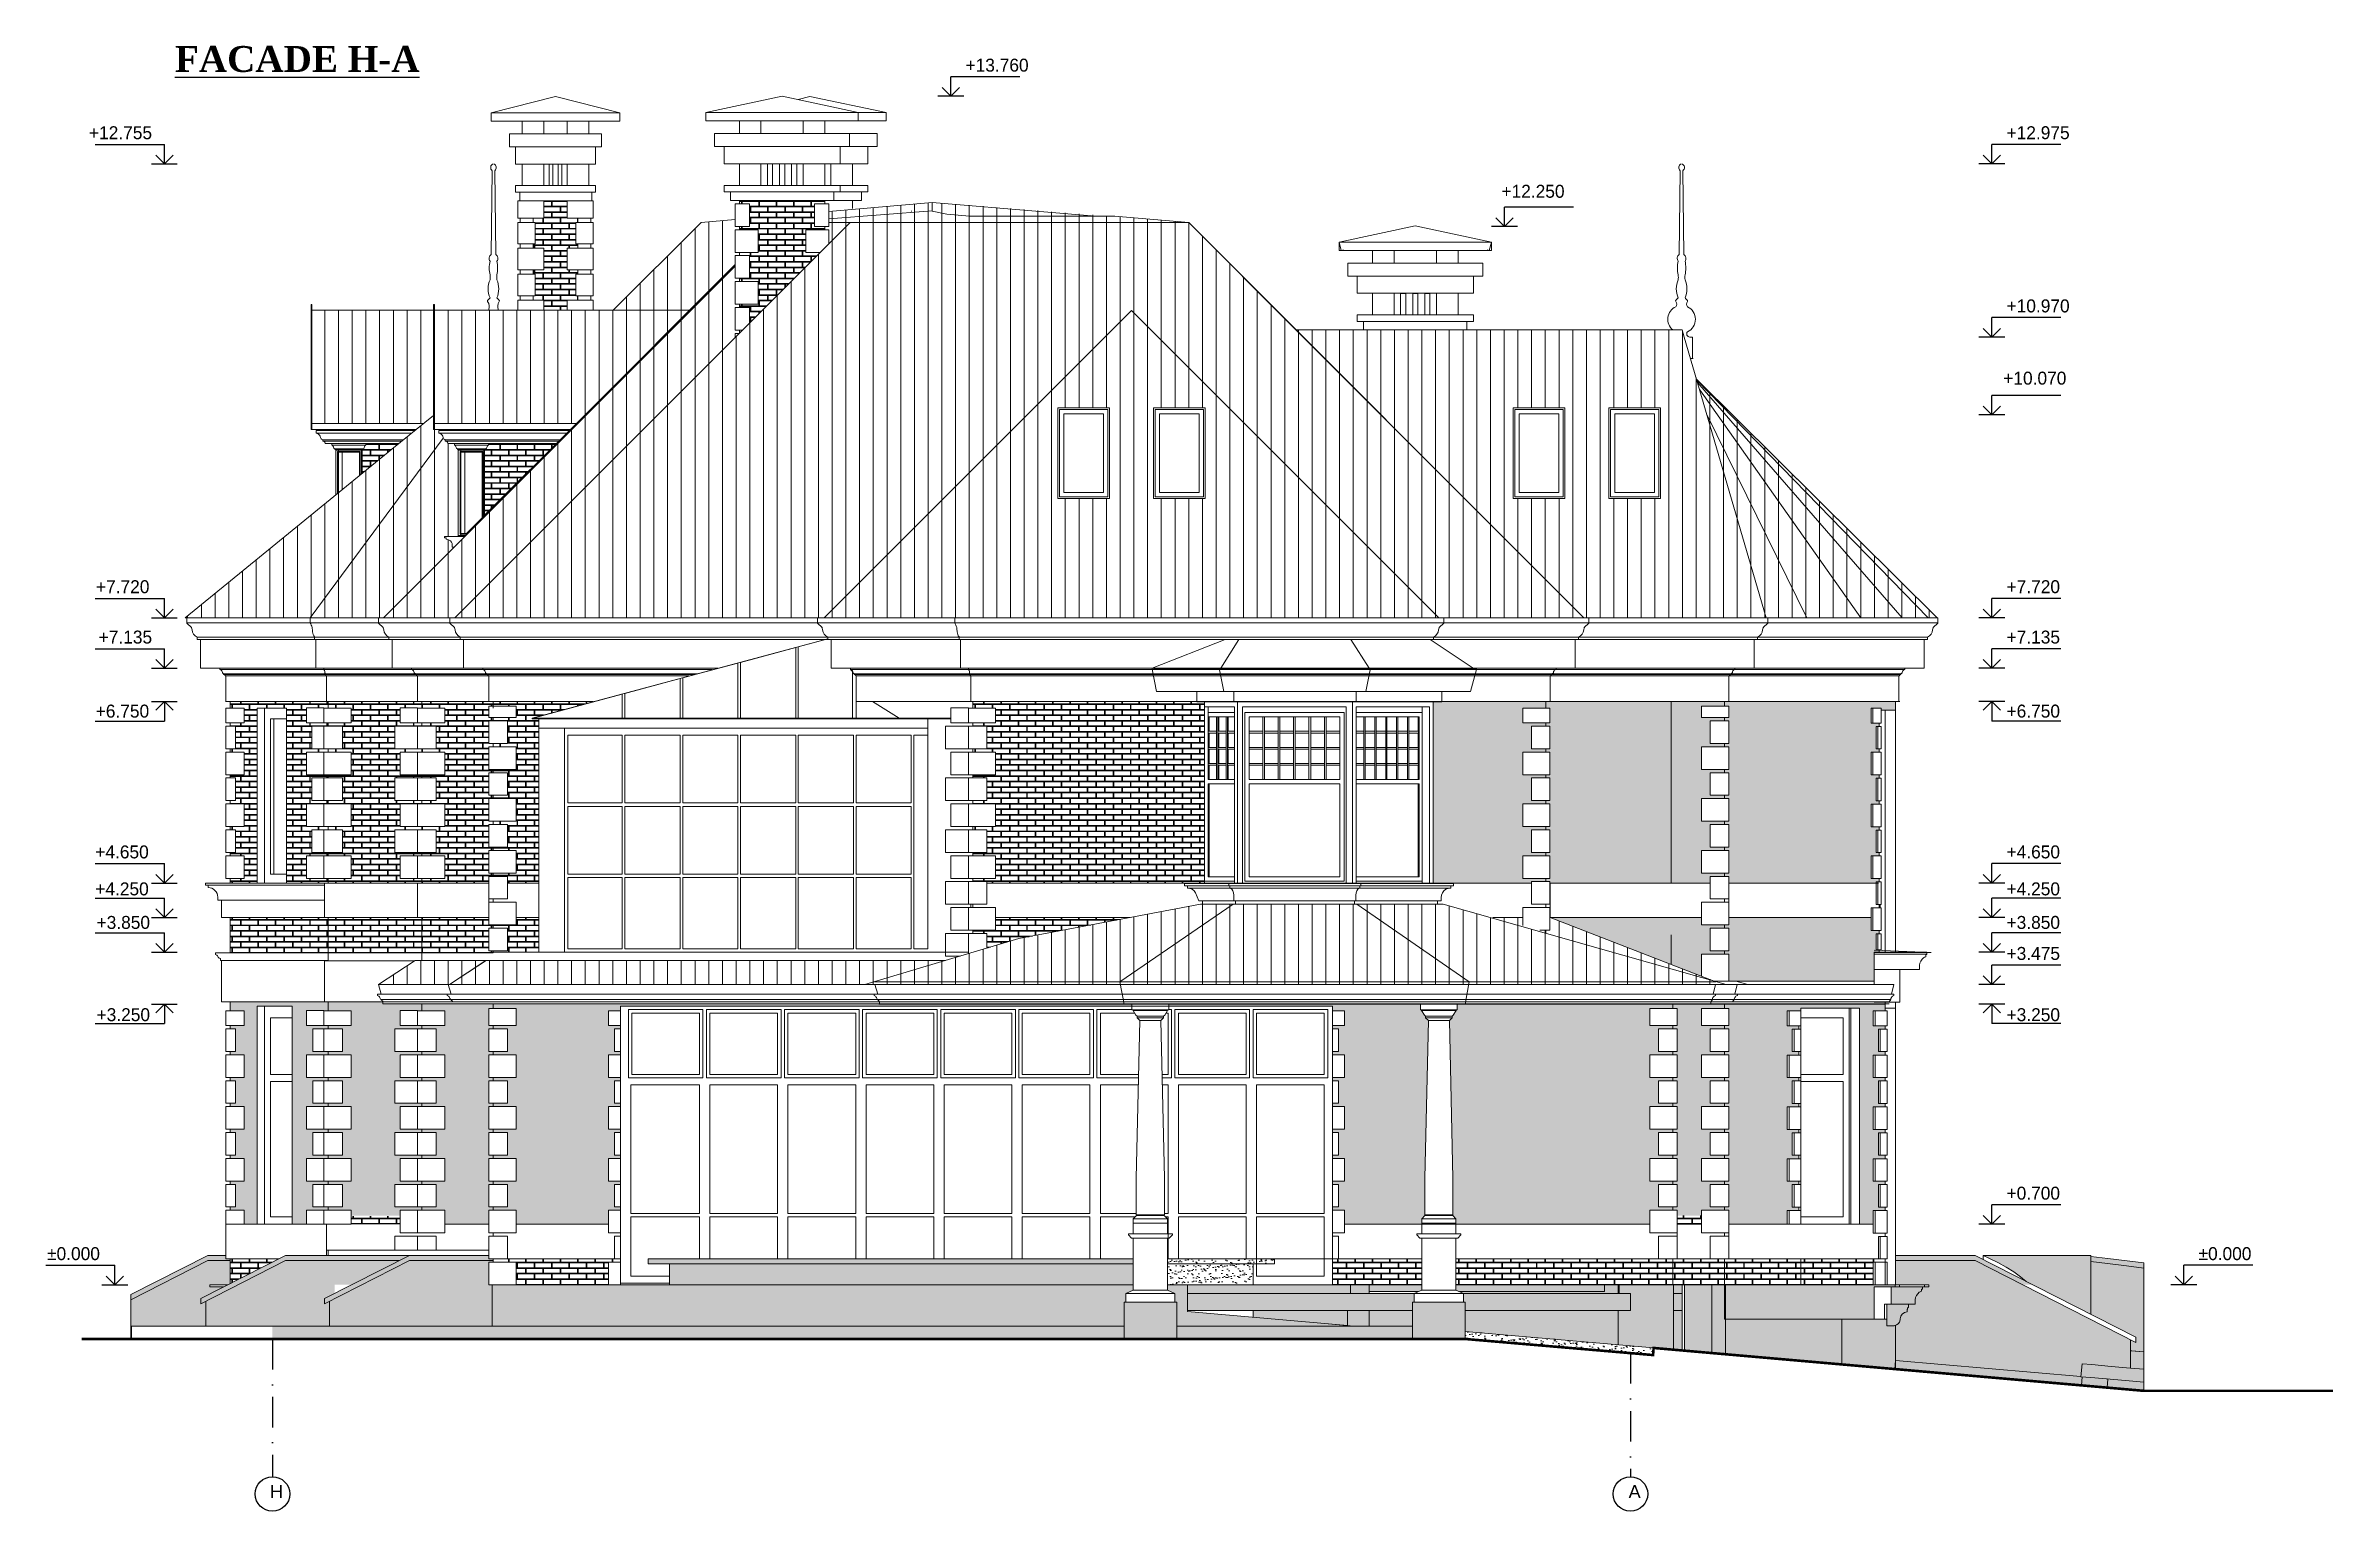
# Model space of a CAD drawing. Header units: millimetres. Extents: x 1177761 to 1329492, y 746793 to 827002.
# Drawn here: x 1300584 to 1327075, y 809106 to 826069 of the extents above; entities that cross this region are included whole.
import ezdxf

# ---------------------------------------------------------------- set-up
doc = ezdxf.new("R2010")
doc.units = ezdxf.units.MM
doc.linetypes.add('Tengelyvonal', pattern=[670.278, 352.778, -176.389, 0, -141.111])
for name, color, linetype in [('axis', 40, 'Continuous'), ('mark', 4, 'Continuous'), ('text', 7, 'Continuous')]:
    doc.layers.add(name, color=color, linetype=linetype)
doc.layers.add('wall', color=5, linetype='Continuous', lineweight=30)
doc.styles.add('GENERATED_STYLE_1', font='')
doc.styles.add('GENERATED_STYLE_13', font='')
doc.styles.add('PStudio', font='pstudio.shx')
doc.styles.get('GENERATED_STYLE_1').set_extended_font_data('Arial Кириллический')
doc.styles.get('GENERATED_STYLE_13').set_extended_font_data('Arial Кириллический', bold=True)
pattern_1 = [(0, (-298353.43, 1431884.34), (100, 64), [192.5, -7.5]), (0, (-298453.43, 1431891.84), (100, 64), [192.5, -7.5]), (90, (-298353.43, 1431884.34), (-100, 64), [-71.5, 56.5]), (90, (-298360.93, 1431884.34), (-100, 64), [-71.5, 56.5])]
pattern_2 = [(37.5, (-298353.43, 1380789.51), (-3.149668, 96.3411885), [0, -76, 0, -85, 0, -81.25]), (7.5, (-298353.43, 1380789.51), (88.488835, 141.107303), [0, -41, 0, -68.5, 0, -26.25]), (327.5, (-298414.93, 1380789.51), (155.707093, 0.2829527), [0, -25, 0, -90, 0, -117.5]), (317.5, (-298414.93, 1380789.51), (150.30633, 43.883778), [0, -12.5, 0, -59, 0, -67.5])]

msp = doc.modelspace()

# ---------------------------------------------------------------- texts
at = {"layer": 'text', "insert": (1302079, 825914), "char_height": 300, "attachment_point": 4, "style": 'GENERATED_STYLE_13'}
msp.add_mtext('{\\fTimes New Roman|b1|i0|c204|p18;\\LFACADE\\fTimes New Roman|b1|i0|c0|p18; H-A}', dxfattribs=at)
at = {"layer": 'text', "lineweight": 9, "char_height": 150, "attachment_point": 4, "style": 'GENERATED_STYLE_1'}
for s, insert in [('{\\fArial|b0|i0|c0|p32;H}', (1303179, 809334)), ('{\\fArial|b0|i0|c204|p32;А\\fArial |b0|i0|c0|p34;}', (1318907, 809334))]:
    msp.add_mtext(s, dxfattribs=dict(at, insert=insert))

# ---------------------------------------------------------------- blocks, each defined once
blk = doc.blocks.new('H LEVEL4')
at = {"color": 0, "linetype": 'ByBlock'}
for p, q in [((3, 0), (-3, 0)), ((-2, 2), (0, 0)), ((16, 4.5), (0, 4.5)), ((0, 0), (0, 4.5)), ((0, 0), (2, 2))]:
    blk.add_line(p, q, dxfattribs=at)
at = {"color": 0, "linetype": 'ByBlock', "style": 'PStudio'}
blk.add_attdef('OTM', (3.4, 5.7), '', height=2, dxfattribs=at)
blk = doc.blocks.new('H LEVEL2')
at = {"color": 0, "linetype": 'ByBlock'}
for p, q in [((3, 0), (-3, 0)), ((-2, -2), (0, 0)), ((0, 0), (2, -2)), ((0, 0), (0, -4.5)), ((16, -4.5), (0, -4.5))]:
    blk.add_line(p, q, dxfattribs=at)
at = {"color": 0, "linetype": 'ByBlock', "style": 'PStudio'}
blk.add_attdef('OTM', (3.4, -3.7), '', height=2, dxfattribs=at)

# ---------------------------------------------------------------- hatches: boundary and pattern name
at = {"layer": 'wall', "lineweight": 20, "ltscale": 50}
h = msp.add_hatch(dxfattribs=at)
h.set_pattern_fill('ANSI31', color=250, scale=50, angle=45, style=0)
h.paths.add_polyline_path([(1304433, 815203), (1304851, 815478), (1311000, 815481), (1311849, 815734), (1313950, 816132), (1316776, 816128), (1317304, 815978), (1317682, 815978), (1317682, 815871), (1317818, 815832), (1317997, 815832), (1317997, 815978), (1317998, 815978), (1319918, 815236), (1320004, 815203)])
h.paths.add_polyline_path([(1322480, 819448), (1319695, 822208), (1319528, 822780), (1315058, 822780), (1313815, 824023), (1310847, 824257), (1309649, 824151), (1309649, 823776), (1308566, 822693), (1308566, 824057), (1308170, 824022), (1307152, 823008), (1303665, 823008), (1303665, 821696), (1304958, 821696), (1302196, 819448)])
h.paths.add_polyline_path([(1313407, 821880), (1314007, 821880), (1314007, 820830), (1313407, 820830)], flags=16)
h.paths.add_polyline_path([(1312898, 820830), (1312298, 820830), (1312298, 821880), (1312898, 821880)], flags=16)
h.paths.add_polyline_path([(1318678, 821880), (1319278, 821880), (1319278, 820830), (1318678, 820830)], flags=16)
h.paths.add_polyline_path([(1318169, 820830), (1317569, 820830), (1317569, 821880), (1318169, 821880)], flags=16)
h.paths.add_polyline_path([(1305074, 821726), (1305084, 821726), (1305084, 821696), (1306744, 821696), (1305312, 820265), (1305289, 820265), (1305272, 820333), (1305220, 820357), (1305220, 820373), (1305200, 820373), (1305200, 820390), (1305359, 820390), (1305359, 821395), (1305272, 821465), (1305238, 821460), (1305209, 821494), (1305134, 821586), (1305074, 821626)], flags=16)
at = {"layer": 'wall', "lineweight": 20, "ltscale": 2}
h = msp.add_hatch(dxfattribs=at)
h.set_pattern_fill('AR18', color=251, scale=20, style=0)
h.set_pattern_definition(pattern_1)
h.paths.add_polyline_path([(1306720, 824025), (1306745, 824025), (1306745, 824075), (1306620, 824075), (1306620, 824275), (1306350, 824275), (1306350, 824075), (1306225, 824075), (1306225, 824025), (1306250, 824025), (1306250, 823775), (1306225, 823775), (1306225, 823725), (1306350, 823725), (1306350, 823475), (1306225, 823475), (1306225, 823425), (1306250, 823425), (1306250, 823175), (1306225, 823175), (1306225, 823125), (1306350, 823125), (1306350, 823008), (1306620, 823008), (1306620, 823125), (1306745, 823125), (1306745, 823175), (1306720, 823175), (1306720, 823425), (1306745, 823425), (1306745, 823475), (1306620, 823475), (1306620, 823725), (1306745, 823725), (1306745, 823775), (1306720, 823775)])
h = msp.add_hatch(dxfattribs=at)
h.set_pattern_fill('AR18', color=251, scale=20, style=0)
h.set_pattern_definition(pattern_1)
h.paths.add_polyline_path([(1309384, 823940), (1309603, 823940), (1309603, 823978), (1309484, 823978), (1309484, 824240), (1309603, 824240), (1309603, 824278), (1308613, 824278), (1308613, 824240), (1308731, 824240), (1308731, 823978), (1308613, 823978), (1308613, 823940), (1308831, 823940), (1308831, 823678), (1308613, 823678), (1308613, 823640), (1308731, 823640), (1308731, 823378), (1308613, 823378), (1308613, 823340), (1308831, 823340), (1308831, 823078), (1308613, 823078), (1308613, 823040), (1308731, 823040), (1308731, 822858), (1308913, 823040), (1309551, 823678), (1309384, 823678)])
h = msp.add_hatch(dxfattribs=at)
h.set_pattern_fill('AR18', color=251, scale=20, style=0)
h.set_pattern_definition(pattern_1)
h.paths.add_polyline_path([(1304591, 821398), (1304673, 821465), (1304290, 821465), (1304290, 821448), (1304283, 821444), (1304278, 821439), (1304275, 821432), (1304273, 821425), (1304271, 821418), (1304268, 821412), (1304263, 821406), (1304256, 821402), (1304256, 821395), (1304246, 821395), (1304246, 821117)])
h = msp.add_hatch(dxfattribs=at)
h.set_pattern_fill('AR18', color=251, scale=20, style=0)
h.set_pattern_definition(pattern_1)
h.paths.add_polyline_path([(1306494, 821465), (1305708, 821465), (1305708, 821448), (1305702, 821444), (1305697, 821439), (1305693, 821432), (1305692, 821425), (1305690, 821418), (1305686, 821412), (1305681, 821406), (1305675, 821402), (1305675, 821395), (1305664, 821395), (1305664, 820635)])
h = msp.add_hatch(dxfattribs=at)
h.set_pattern_fill('AR18', color=251, scale=20, style=0)
h.set_pattern_definition(pattern_1)
h.paths.add_polyline_path([(1305713, 817355), (1305763, 817355), (1305763, 817393), (1305713, 817393), (1305713, 817655), (1305763, 817655), (1305763, 817693), (1305713, 817693), (1305713, 817955), (1305763, 817955), (1305763, 817993), (1305713, 817993), (1305713, 818255), (1305763, 818255), (1305763, 818293), (1305713, 818293), (1305713, 818424), (1305763, 818424), (1305763, 818478), (1304937, 818478), (1304937, 818403), (1305203, 818403), (1305203, 818232), (1304937, 818232), (1304937, 818194), (1305103, 818194), (1305103, 817932), (1304937, 817932), (1304937, 817894), (1305203, 817894), (1305203, 817632), (1304937, 817632), (1304937, 817594), (1305103, 817594), (1305103, 817332), (1304937, 817332), (1304937, 817294), (1305203, 817294), (1305203, 817032), (1304937, 817032), (1304937, 816994), (1305103, 816994), (1305103, 816732), (1304937, 816732), (1304937, 816694), (1305203, 816694), (1305203, 816432), (1304937, 816432), (1304937, 816378), (1305713, 816378), (1305713, 816455), (1305763, 816455), (1305763, 816493), (1305713, 816493), (1305713, 816755), (1305763, 816755), (1305763, 816793), (1305713, 816793), (1305713, 817055), (1305763, 817055), (1305763, 817093), (1305713, 817093)])
h.paths.add_polyline_path([(1304686, 817294), (1304887, 817294), (1304937, 817294), (1304937, 817332), (1304887, 817332), (1304623, 817332), (1304623, 817594), (1304887, 817594), (1304937, 817594), (1304937, 817632), (1304887, 817632), (1304686, 817632), (1304686, 817894), (1304887, 817894), (1304937, 817894), (1304937, 817932), (1304887, 817932), (1304623, 817932), (1304623, 818194), (1304887, 818194), (1304937, 818194), (1304937, 818232), (1304887, 818232), (1304686, 818232), (1304686, 818405), (1304887, 818405), (1304887, 818403), (1304937, 818403), (1304937, 818478), (1303853, 818478), (1303853, 818428), (1303853, 818403), (1304118, 818403), (1304118, 818232), (1303853, 818232), (1303853, 818194), (1304018, 818194), (1304018, 817932), (1303853, 817932), (1303853, 817894), (1304118, 817894), (1304118, 817632), (1303853, 817632), (1303853, 817594), (1304018, 817594), (1304018, 817332), (1303853, 817332), (1303853, 817294), (1304118, 817294), (1304118, 817032), (1303853, 817032), (1303853, 816994), (1304018, 816994), (1304018, 816732), (1303853, 816732), (1303853, 816694), (1304118, 816694), (1304118, 816432), (1303853, 816432), (1303853, 816378), (1304887, 816378), (1304937, 816378), (1304937, 816432), (1304887, 816432), (1304686, 816432), (1304686, 816694), (1304887, 816694), (1304937, 816694), (1304937, 816732), (1304887, 816732), (1304623, 816732), (1304623, 816994), (1304887, 816994), (1304937, 816994), (1304937, 817032), (1304887, 817032), (1304686, 817032)])
h.paths.add_polyline_path([(1303602, 817294), (1303803, 817294), (1303853, 817294), (1303853, 817332), (1303803, 817332), (1303665, 817332), (1303665, 817594), (1303803, 817594), (1303853, 817594), (1303853, 817632), (1303803, 817632), (1303602, 817632), (1303602, 817894), (1303803, 817894), (1303853, 817894), (1303853, 817932), (1303803, 817932), (1303665, 817932), (1303665, 818194), (1303803, 818194), (1303853, 818194), (1303853, 818232), (1303803, 818232), (1303602, 818232), (1303602, 818405), (1303803, 818405), (1303803, 818403), (1303853, 818403), (1303853, 818478), (1303832, 818478), (1302718, 818478), (1302718, 818403), (1302881, 818403), (1302881, 818232), (1302718, 818232), (1302718, 818194), (1302781, 818194), (1302781, 817932), (1302718, 817932), (1302718, 817894), (1302881, 817894), (1302881, 817632), (1302718, 817632), (1302718, 817594), (1302781, 817594), (1302781, 817332), (1302718, 817332), (1302718, 817294), (1302881, 817294), (1302881, 817032), (1302718, 817032), (1302718, 816994), (1302781, 816994), (1302781, 816732), (1302718, 816732), (1302718, 816694), (1302881, 816694), (1302881, 816432), (1302718, 816432), (1302718, 816378), (1303032, 816378), (1303032, 818403), (1303369, 818403), (1303369, 816378), (1303734, 816378), (1303811, 816378), (1303853, 816378), (1303853, 816432), (1303803, 816432), (1303602, 816432), (1303602, 816694), (1303803, 816694), (1303853, 816694), (1303853, 816732), (1303803, 816732), (1303665, 816732), (1303665, 816994), (1303803, 816994), (1303853, 816994), (1303853, 817032), (1303803, 817032), (1303602, 817032)])
h.paths.add_polyline_path([(1303853, 815978), (1303811, 815978), (1302718, 815978), (1302718, 815568), (1303853, 815568), (1303853, 815578)])
h.paths.add_polyline_path([(1304937, 815978), (1304887, 815978), (1303853, 815978), (1303853, 815578), (1303853, 815568), (1304937, 815568), (1304937, 815578)])
h = msp.add_hatch(dxfattribs=at)
h.set_pattern_fill('AR18', color=251, scale=20, style=0)
h.set_pattern_definition(pattern_1)
h.paths.add_polyline_path([(1306290, 818169), (1306290, 818279), (1306213, 818279), (1306213, 818288), (1306213, 818288), (1306921, 818478), (1305763, 818478), (1305763, 818424), (1306029, 818424), (1306029, 818293), (1305763, 818293), (1305763, 818255), (1305929, 818255), (1305929, 817993), (1305763, 817993), (1305763, 817955), (1306029, 817955), (1306029, 817693), (1305763, 817693), (1305763, 817655), (1305929, 817655), (1305929, 817393), (1305763, 817393), (1305763, 817355), (1306029, 817355), (1306029, 817093), (1305763, 817093), (1305763, 817055), (1305929, 817055), (1305929, 816793), (1305763, 816793), (1305763, 816755), (1306029, 816755), (1306029, 816493), (1305763, 816493), (1305763, 816455), (1305929, 816455), (1305929, 816378), (1306290, 816378)])
h = msp.add_hatch(dxfattribs=at)
h.set_pattern_fill('AR18', color=251, scale=20, style=0)
h.set_pattern_definition(pattern_1)
h.paths.add_polyline_path([(1313999, 818475), (1313908, 818475), (1313908, 818478), (1311314, 818478), (1311314, 818428), (1311314, 818403), (1311579, 818403), (1311579, 818232), (1311314, 818232), (1311314, 818194), (1311479, 818194), (1311479, 817932), (1311314, 817932), (1311314, 817894), (1311579, 817894), (1311579, 817632), (1311314, 817632), (1311314, 817594), (1311479, 817594), (1311479, 817332), (1311314, 817332), (1311314, 817294), (1311579, 817294), (1311579, 817032), (1311314, 817032), (1311314, 816994), (1311479, 816994), (1311479, 816732), (1311314, 816732), (1311314, 816694), (1311579, 816694), (1311579, 816432), (1311314, 816432), (1311314, 816394), (1311479, 816394), (1311479, 816378), (1313999, 816378)])
h.paths.add_polyline_path([(1313777, 817193), (1314356, 817193), (1314356, 817418), (1313777, 817418)], flags=9)
h = msp.add_hatch(dxfattribs=at)
h.set_pattern_fill('AR18', color=251, scale=20, style=0)
h.set_pattern_definition(pattern_1)
h.paths.add_polyline_path([(1321773, 817591), (1321794, 817591), (1321809, 817591), (1321809, 817630), (1321736, 817630), (1321714, 817630), (1321714, 817891), (1321736, 817891), (1321809, 817891), (1321809, 817930), (1321794, 817930), (1321773, 817930), (1321773, 818191), (1321794, 818191), (1321809, 818191), (1321809, 818230), (1321736, 818230), (1321714, 818230), (1321714, 818403), (1321736, 818403), (1321832, 818403), (1321832, 818378), (1321872, 818378), (1321921, 818378), (1321959, 818378), (1321984, 818378), (1321997, 818378), (1321997, 818478), (1320018, 818478), (1320018, 818424), (1320068, 818424), (1320068, 818293), (1320018, 818293), (1320018, 818255), (1320068, 818255), (1320068, 817993), (1320018, 817993), (1320018, 817955), (1320068, 817955), (1320068, 817693), (1320018, 817693), (1320018, 817655), (1320068, 817655), (1320068, 817393), (1320018, 817393), (1320018, 817355), (1320068, 817355), (1320068, 817093), (1320018, 817093), (1320018, 817055), (1320068, 817055), (1320068, 816793), (1320018, 816793), (1320018, 816755), (1320068, 816755), (1320068, 816493), (1320018, 816493), (1320018, 816455), (1320068, 816455), (1320068, 816378), (1320070, 816378), (1320107, 816378), (1320263, 816378), (1320416, 816378), (1320565, 816378), (1320710, 816378), (1321773, 816378), (1321773, 816391), (1321794, 816391), (1321809, 816391), (1321809, 816430), (1321736, 816430), (1321714, 816430), (1321714, 816691), (1321736, 816691), (1321809, 816691), (1321809, 816730), (1321794, 816730), (1321773, 816730), (1321773, 816991), (1321794, 816991), (1321809, 816991), (1321809, 817030), (1321736, 817030), (1321714, 817030), (1321714, 817291), (1321736, 817291), (1321809, 817291), (1321809, 817330), (1321794, 817330), (1321773, 817330)])
h.paths.add_polyline_path([(1321773, 815791), (1321794, 815791), (1321809, 815791), (1321809, 815830), (1321736, 815830), (1321714, 815830), (1321714, 815978), (1321559, 815978), (1321459, 815978), (1321352, 815978), (1321236, 815978), (1321114, 815978), (1320985, 815978), (1320851, 815978), (1320710, 815978), (1320565, 815978), (1320416, 815978), (1320263, 815978), (1320107, 815978), (1320068, 815978), (1320068, 815893), (1320018, 815893), (1320018, 815855), (1320068, 815855), (1320068, 815593), (1320018, 815593), (1320018, 815555), (1320068, 815555), (1320068, 815243), (1320168, 815243), (1320168, 815243), (1320210, 815243), (1320367, 815243), (1320521, 815243), (1320672, 815243), (1320817, 815243), (1320958, 815243), (1321093, 815243), (1321222, 815243), (1321344, 815243), (1321459, 815243), (1321567, 815243), (1321687, 815243), (1321748, 815243), (1321748, 815375), (1321748, 815553), (1321748, 815578), (1321809, 815578), (1321809, 815598), (1321773, 815599)])
h.paths.add_polyline_path([(1319852, 815855), (1320018, 815855), (1320018, 815893), (1319752, 815893), (1319752, 815978), (1317998, 815978), (1319752, 815300), (1319752, 815555), (1320018, 815555), (1320018, 815578), (1320018, 815593), (1319852, 815593)])
h.paths.add_polyline_path([(1319398, 818478), (1317948, 818478), (1317948, 818403), (1317997, 818403), (1317997, 818232), (1317948, 818232), (1317948, 818194), (1317997, 818194), (1317997, 817932), (1317948, 817932), (1317948, 817894), (1317997, 817894), (1317997, 817632), (1317948, 817632), (1317948, 817594), (1317997, 817594), (1317997, 817332), (1317948, 817332), (1317948, 817294), (1317997, 817294), (1317997, 817032), (1317948, 817032), (1317948, 816994), (1317997, 816994), (1317997, 816732), (1317948, 816732), (1317948, 816694), (1317997, 816694), (1317997, 816432), (1317948, 816432), (1317948, 816394), (1317997, 816394), (1317997, 816378), (1319398, 816378)])
h.paths.add_polyline_path([(1319852, 817055), (1320018, 817055), (1320018, 817093), (1319752, 817093), (1319752, 817355), (1320018, 817355), (1320018, 817393), (1319852, 817393), (1319852, 817655), (1320018, 817655), (1320018, 817693), (1319752, 817693), (1319752, 817955), (1320018, 817955), (1320018, 817993), (1319852, 817993), (1319852, 818255), (1320018, 818255), (1320018, 818293), (1319752, 818293), (1319752, 818424), (1320018, 818424), (1320018, 818478), (1319398, 818478), (1319398, 816378), (1319852, 816378), (1319852, 816455), (1320018, 816455), (1320018, 816493), (1319752, 816493), (1319752, 816755), (1320018, 816755), (1320018, 816793), (1319852, 816793)])
h.paths.add_polyline_path([(1317682, 817294), (1317948, 817294), (1317948, 817332), (1317782, 817332), (1317782, 817594), (1317948, 817594), (1317948, 817632), (1317682, 817632), (1317682, 817894), (1317948, 817894), (1317948, 817932), (1317782, 817932), (1317782, 818194), (1317948, 818194), (1317948, 818232), (1317682, 818232), (1317682, 818403), (1317948, 818403), (1317948, 818478), (1316747, 818478), (1316747, 818475), (1316645, 818475), (1316645, 816378), (1316695, 816378), (1317782, 816378), (1317782, 816394), (1317948, 816394), (1317948, 816432), (1317682, 816432), (1317682, 816694), (1317948, 816694), (1317948, 816732), (1317782, 816732), (1317782, 816994), (1317948, 816994), (1317948, 817032), (1317682, 817032)])
h = msp.add_hatch(dxfattribs=at)
h.set_pattern_fill('AR18', color=251, scale=20, style=0)
h.set_pattern_definition(pattern_1)
h.paths.add_polyline_path([(1305713, 815978), (1305713, 815978), (1305674, 815978), (1304937, 815978), (1304937, 815578), (1304937, 815568), (1305763, 815568), (1305763, 815593), (1305713, 815593), (1305713, 815855), (1305763, 815855), (1305763, 815893), (1305713, 815893)])
h = msp.add_hatch(dxfattribs=at)
h.set_pattern_fill('AR18', color=251, scale=20, style=0)
h.set_pattern_definition(pattern_1)
h.paths.add_polyline_path([(1306290, 815978), (1306029, 815978), (1306029, 815893), (1305763, 815893), (1305763, 815855), (1305929, 815855), (1305929, 815593), (1305763, 815593), (1305763, 815578), (1306290, 815578)])
h = msp.add_hatch(dxfattribs=at)
h.set_pattern_fill('AR18', color=251, scale=20, style=0)
h.set_pattern_definition(pattern_1)
h.paths.add_polyline_path([(1313137, 815978), (1311579, 815978), (1311579, 815832), (1311314, 815832), (1311314, 815794), (1311479, 815794), (1311479, 815624), (1311849, 815734)])
h = msp.add_hatch(dxfattribs=at)
h.set_pattern_fill('AR18', color=251, scale=20, style=0)
h.set_pattern_definition(pattern_1)
h.paths.add_polyline_path([(1304686, 813190), (1304887, 813190), (1304937, 813190), (1304937, 813228), (1304887, 813228), (1304623, 813228), (1304623, 813490), (1304887, 813490), (1304937, 813490), (1304937, 813528), (1304887, 813528), (1304686, 813528), (1304686, 813790), (1304887, 813790), (1304937, 813790), (1304937, 813828), (1304887, 813828), (1304623, 813828), (1304623, 814090), (1304887, 814090), (1304937, 814090), (1304937, 814128), (1304887, 814128), (1304686, 814128), (1304686, 814390), (1304887, 814390), (1304937, 814390), (1304937, 814428), (1304887, 814428), (1304623, 814428), (1304623, 814690), (1304887, 814690), (1304937, 814690), (1304937, 814728), (1304887, 814728), (1304686, 814728), (1304686, 814901), (1304887, 814901), (1304887, 814899), (1304937, 814899), (1304937, 814978), (1304486, 814978), (1304486, 815003), (1303853, 815003), (1303853, 814899), (1304118, 814899), (1304118, 814728), (1303853, 814728), (1303853, 814690), (1304018, 814690), (1304018, 814428), (1303853, 814428), (1303853, 814390), (1304118, 814390), (1304118, 814128), (1303853, 814128), (1303853, 814090), (1304018, 814090), (1304018, 813828), (1303853, 813828), (1303853, 813790), (1304118, 813790), (1304118, 813528), (1303853, 813528), (1303853, 813490), (1304018, 813490), (1304018, 813228), (1303853, 813228), (1303853, 813190), (1304118, 813190), (1304118, 812928), (1303853, 812928), (1303853, 812890), (1304018, 812890), (1304018, 812628), (1303853, 812628), (1303853, 812590), (1304118, 812590), (1304118, 812528), (1304686, 812528), (1304686, 812590), (1304887, 812590), (1304937, 812590), (1304937, 812628), (1304887, 812628), (1304623, 812628), (1304623, 812890), (1304887, 812890), (1304937, 812890), (1304937, 812928), (1304887, 812928), (1304686, 812928)])
h.paths.add_polyline_path([(1303032, 814953), (1303435, 814953), (1303435, 812428), (1303602, 812428), (1303602, 812590), (1303803, 812590), (1303853, 812590), (1303853, 812628), (1303803, 812628), (1303677, 812628), (1303677, 812890), (1303803, 812890), (1303853, 812890), (1303853, 812928), (1303803, 812928), (1303602, 812928), (1303602, 813190), (1303803, 813190), (1303853, 813190), (1303853, 813228), (1303803, 813228), (1303677, 813228), (1303677, 813490), (1303803, 813490), (1303853, 813490), (1303853, 813528), (1303803, 813528), (1303602, 813528), (1303602, 813790), (1303803, 813790), (1303853, 813790), (1303853, 813828), (1303803, 813828), (1303677, 813828), (1303677, 814090), (1303803, 814090), (1303853, 814090), (1303853, 814128), (1303803, 814128), (1303602, 814128), (1303602, 814390), (1303803, 814390), (1303853, 814390), (1303853, 814428), (1303803, 814428), (1303677, 814428), (1303677, 814690), (1303803, 814690), (1303853, 814690), (1303853, 814728), (1303803, 814728), (1303602, 814728), (1303602, 814901), (1303803, 814901), (1303803, 814899), (1303853, 814899), (1303853, 815003), (1303811, 815003), (1302718, 815003), (1302718, 814928), (1302718, 814899), (1302881, 814899), (1302881, 814728), (1302718, 814728), (1302718, 814690), (1302781, 814690), (1302781, 814428), (1302718, 814428), (1302718, 814390), (1302881, 814390), (1302881, 814128), (1302718, 814128), (1302718, 814090), (1302781, 814090), (1302781, 813828), (1302718, 813828), (1302718, 813790), (1302881, 813790), (1302881, 813528), (1302718, 813528), (1302718, 813490), (1302781, 813490), (1302781, 813228), (1302718, 813228), (1302718, 813190), (1302881, 813190), (1302881, 812928), (1302718, 812928), (1302718, 812890), (1302781, 812890), (1302781, 812628), (1302718, 812628), (1302718, 812590), (1302881, 812590), (1302881, 812428), (1303032, 812428)])
h.paths.add_polyline_path([(1305713, 813490), (1305763, 813490), (1305763, 813528), (1305713, 813528), (1305713, 813790), (1305763, 813790), (1305763, 813828), (1305713, 813828), (1305713, 814090), (1305763, 814090), (1305763, 814128), (1305713, 814128), (1305713, 814390), (1305763, 814390), (1305763, 814428), (1305713, 814428), (1305713, 814690), (1305763, 814690), (1305763, 814728), (1305713, 814728), (1305713, 814927), (1305763, 814927), (1305763, 814978), (1304937, 814978), (1304937, 814899), (1305203, 814899), (1305203, 814728), (1304937, 814728), (1304937, 814690), (1305103, 814690), (1305103, 814428), (1304937, 814428), (1304937, 814390), (1305203, 814390), (1305203, 814128), (1304937, 814128), (1304937, 814090), (1305103, 814090), (1305103, 813828), (1304937, 813828), (1304937, 813790), (1305203, 813790), (1305203, 813528), (1304937, 813528), (1304937, 813490), (1305103, 813490), (1305103, 813228), (1304937, 813228), (1304937, 813190), (1305203, 813190), (1305203, 812928), (1304937, 812928), (1304937, 812890), (1305103, 812890), (1305103, 812628), (1304937, 812628), (1304937, 812590), (1305203, 812590), (1305203, 812428), (1305713, 812428), (1305713, 812590), (1305763, 812590), (1305763, 812628), (1305713, 812628), (1305713, 812890), (1305763, 812890), (1305763, 812928), (1305713, 812928), (1305713, 813190), (1305763, 813190), (1305763, 813228), (1305713, 813228)])
h.paths.add_polyline_path([(1307168, 813490), (1307238, 813490), (1307238, 813528), (1307098, 813528), (1307098, 813790), (1307238, 813790), (1307238, 813828), (1307168, 813828), (1307168, 814090), (1307238, 814090), (1307238, 814128), (1307098, 814128), (1307098, 814390), (1307238, 814390), (1307238, 814428), (1307168, 814428), (1307168, 814690), (1307238, 814690), (1307238, 814728), (1307098, 814728), (1307098, 814899), (1307238, 814899), (1307238, 814953), (1313158, 814953), (1313158, 814975), (1313067, 814975), (1313067, 814978), (1310234, 814978), (1305763, 814978), (1305763, 814927), (1306029, 814927), (1306029, 814728), (1305763, 814728), (1305763, 814690), (1305929, 814690), (1305929, 814428), (1305763, 814428), (1305763, 814390), (1306029, 814390), (1306029, 814128), (1305763, 814128), (1305763, 814090), (1305929, 814090), (1305929, 813828), (1305763, 813828), (1305763, 813790), (1306029, 813790), (1306029, 813528), (1305763, 813528), (1305763, 813490), (1305929, 813490), (1305929, 813228), (1305763, 813228), (1305763, 813190), (1306029, 813190), (1306029, 812928), (1305763, 812928), (1305763, 812890), (1305929, 812890), (1305929, 812628), (1305763, 812628), (1305763, 812590), (1306029, 812590), (1306029, 812428), (1307098, 812428), (1307098, 812590), (1307238, 812590), (1307238, 812628), (1307168, 812628), (1307168, 812890), (1307238, 812890), (1307238, 812928), (1307098, 812928), (1307098, 813190), (1307238, 813190), (1307238, 813228), (1307168, 813228)])
h = msp.add_hatch(dxfattribs=at)
h.set_pattern_fill('AR18', color=251, scale=20, style=0)
h.set_pattern_definition(pattern_1)
h.paths.add_polyline_path([(1320801, 814087), (1320823, 814087), (1320879, 814087), (1320879, 814126), (1320764, 814126), (1320743, 814126), (1320743, 814387), (1320764, 814387), (1320879, 814387), (1320879, 814426), (1320823, 814426), (1320801, 814426), (1320801, 814687), (1320823, 814687), (1320879, 814687), (1320879, 814726), (1320764, 814726), (1320743, 814726), (1320743, 814899), (1320764, 814899), (1320902, 814899), (1320902, 814928), (1321459, 814928), (1321557, 814928), (1321579, 814928), (1321579, 812428), (1321740, 812428), (1321740, 812587), (1321762, 812587), (1321877, 812587), (1321877, 812626), (1321821, 812626), (1321799, 812626), (1321799, 812887), (1321821, 812887), (1321877, 812887), (1321877, 812926), (1321762, 812926), (1321740, 812926), (1321740, 813187), (1321762, 813187), (1321877, 813187), (1321877, 813226), (1321821, 813226), (1321799, 813226), (1321799, 813487), (1321821, 813487), (1321877, 813487), (1321877, 813526), (1321762, 813526), (1321740, 813526), (1321740, 813787), (1321762, 813787), (1321877, 813787), (1321877, 813826), (1321821, 813826), (1321799, 813826), (1321799, 814087), (1321821, 814087), (1321877, 814087), (1321877, 814126), (1321762, 814126), (1321740, 814126), (1321740, 814387), (1321762, 814387), (1321877, 814387), (1321877, 814426), (1321821, 814426), (1321799, 814426), (1321799, 814687), (1321821, 814687), (1321877, 814687), (1321877, 814726), (1321762, 814726), (1321740, 814726), (1321740, 814899), (1321762, 814899), (1321877, 814899), (1321877, 814975), (1320018, 814975), (1320018, 814927), (1320068, 814927), (1320068, 814728), (1320018, 814728), (1320018, 814690), (1320068, 814690), (1320068, 814428), (1320018, 814428), (1320018, 814390), (1320068, 814390), (1320068, 814128), (1320018, 814128), (1320018, 814090), (1320068, 814090), (1320068, 813828), (1320018, 813828), (1320018, 813790), (1320068, 813790), (1320068, 813528), (1320018, 813528), (1320018, 813490), (1320068, 813490), (1320068, 813228), (1320018, 813228), (1320018, 813190), (1320068, 813190), (1320068, 812928), (1320018, 812928), (1320018, 812890), (1320068, 812890), (1320068, 812628), (1320018, 812628), (1320018, 812590), (1320068, 812590), (1320068, 812528), (1320068, 812528), (1320068, 812428), (1320107, 812428), (1320263, 812428), (1320416, 812428), (1320565, 812428), (1320710, 812428), (1320743, 812428), (1320743, 812587), (1320764, 812587), (1320879, 812587), (1320879, 812626), (1320823, 812626), (1320801, 812626), (1320801, 812887), (1320823, 812887), (1320879, 812887), (1320879, 812926), (1320764, 812926), (1320743, 812926), (1320743, 813187), (1320764, 813187), (1320879, 813187), (1320879, 813226), (1320823, 813226), (1320801, 813226), (1320801, 813487), (1320823, 813487), (1320879, 813487), (1320879, 813526), (1320764, 813526), (1320743, 813526), (1320743, 813787), (1320764, 813787), (1320879, 813787), (1320879, 813826), (1320823, 813826), (1320801, 813826)])
h.paths.add_polyline_path([(1319152, 813790), (1319418, 813790), (1319418, 813828), (1319252, 813828), (1319252, 814090), (1319418, 814090), (1319418, 814128), (1319152, 814128), (1319152, 814390), (1319418, 814390), (1319418, 814428), (1319252, 814428), (1319252, 814690), (1319418, 814690), (1319418, 814728), (1319152, 814728), (1319152, 814927), (1319418, 814927), (1319418, 814975), (1317063, 814975), (1316923, 814975), (1316923, 814909), (1316911, 814909), (1316911, 814902), (1316876, 814848), (1316863, 814835), (1316863, 814817), (1316832, 814785), (1316872, 812963), (1316872, 812538), (1316863, 812538), (1316863, 812528), (1316871, 812528), (1316907, 812492), (1316907, 812428), (1319152, 812428), (1319152, 812590), (1319418, 812590), (1319418, 812628), (1319252, 812628), (1319252, 812890), (1319418, 812890), (1319418, 812928), (1319152, 812928), (1319152, 813190), (1319418, 813190), (1319418, 813228), (1319252, 813228), (1319252, 813490), (1319418, 813490), (1319418, 813528), (1319152, 813528)])
h.paths.add_polyline_path([(1320018, 813828), (1319852, 813828), (1319852, 814090), (1320018, 814090), (1320018, 814128), (1319752, 814128), (1319752, 814390), (1320018, 814390), (1320018, 814428), (1319852, 814428), (1319852, 814690), (1320018, 814690), (1320018, 814728), (1319752, 814728), (1319752, 814927), (1320018, 814927), (1320018, 814975), (1319418, 814975), (1319418, 814927), (1319468, 814927), (1319468, 814728), (1319418, 814728), (1319418, 814690), (1319468, 814690), (1319468, 814428), (1319418, 814428), (1319418, 814390), (1319468, 814390), (1319468, 814128), (1319418, 814128), (1319418, 814090), (1319468, 814090), (1319468, 813828), (1319418, 813828), (1319418, 813790), (1319468, 813790), (1319468, 813528), (1319418, 813528), (1319418, 813490), (1319468, 813490), (1319468, 813228), (1319418, 813228), (1319418, 813190), (1319468, 813190), (1319468, 812928), (1319418, 812928), (1319418, 812890), (1319468, 812890), (1319468, 812628), (1319418, 812628), (1319418, 812590), (1319468, 812590), (1319468, 812528), (1319752, 812528), (1319752, 812590), (1320018, 812590), (1320018, 812628), (1319852, 812628), (1319852, 812890), (1320018, 812890), (1320018, 812928), (1319752, 812928), (1319752, 813190), (1320018, 813190), (1320018, 813228), (1319852, 813228), (1319852, 813490), (1320018, 813490), (1320018, 813528), (1319752, 813528), (1319752, 813790), (1320018, 813790)])
h.paths.add_polyline_path([(1316589, 814785), (1316557, 814817), (1316557, 814835), (1316544, 814848), (1316509, 814902), (1316509, 814909), (1316498, 814909), (1316498, 814975), (1313583, 814975), (1313583, 814953), (1315479, 814953), (1315479, 814899), (1315619, 814899), (1315619, 814728), (1315479, 814728), (1315479, 814690), (1315549, 814690), (1315549, 814428), (1315479, 814428), (1315479, 814390), (1315619, 814390), (1315619, 814128), (1315479, 814128), (1315479, 814090), (1315549, 814090), (1315549, 813828), (1315479, 813828), (1315479, 813790), (1315619, 813790), (1315619, 813528), (1315479, 813528), (1315479, 813490), (1315549, 813490), (1315549, 813228), (1315479, 813228), (1315479, 813190), (1315619, 813190), (1315619, 812928), (1315479, 812928), (1315479, 812890), (1315549, 812890), (1315549, 812628), (1315479, 812628), (1315479, 812590), (1315619, 812590), (1315619, 812428), (1316513, 812428), (1316513, 812492), (1316549, 812528), (1316557, 812528), (1316557, 812538), (1316548, 812538), (1316548, 812963)])
h = msp.add_hatch(dxfattribs=at)
h.set_pattern_fill('AR18', color=251, scale=20, style=0)
h.set_pattern_definition(pattern_1)
h.paths.add_polyline_path([(1304686, 812522), (1304118, 812522), (1304118, 812431), (1304686, 812431)])
h = msp.add_hatch(dxfattribs=at)
h.set_pattern_fill('AR18', color=251, scale=20, style=0)
h.set_pattern_definition(pattern_1)
h.paths.add_polyline_path([(1319752, 812528), (1319468, 812528), (1319468, 812428), (1319752, 812428)])
at = {"layer": 'wall', "lineweight": 20, "ltscale": 50}
h = msp.add_hatch(dxfattribs=at)
h.set_pattern_fill('AR-SAND', color=250, scale=5, style=0)
h.paths.add_polyline_path([(1312628, 811728), (1309928, 811728), (1309928, 811250), (1312628, 811250)])
h.paths.add_polyline_path([(1312628, 811250), (1309928, 811250), (1309928, 811100), (1312628, 811100)])
h.paths.add_polyline_path([(1309928, 811250), (1306228, 811250), (1306228, 811100), (1309928, 811100)])
h.paths.add_polyline_path([(1309928, 811728), (1306228, 811728), (1306228, 811250), (1309928, 811250)])
h.paths.add_polyline_path([(1306228, 811728), (1305753, 811728), (1305753, 811250), (1306228, 811250)])
h.paths.add_polyline_path([(1306228, 811250), (1305428, 811250), (1305428, 811100), (1306228, 811100)])
h.paths.add_polyline_path([(1305753, 811728), (1305428, 811728), (1305428, 811250), (1305753, 811250)])
h.paths.add_polyline_path([(1305713, 811990), (1305763, 811990), (1305763, 812008), (1305428, 812008), (1305428, 811728), (1305713, 811728)])
h.paths.add_polyline_path([(1305428, 812008), (1304792, 812008), (1304243, 811728), (1305428, 811728)])
h.paths.add_polyline_path([(1305428, 811728), (1304243, 811728), (1303928, 811567), (1303928, 811250), (1305428, 811250)])
h.paths.add_polyline_path([(1305428, 811250), (1303928, 811250), (1303928, 811100), (1305428, 811100)])
h.paths.add_polyline_path([(1303928, 811250), (1303208, 811250), (1303208, 811100), (1303928, 811100)])
h.paths.add_polyline_path([(1303870, 811538), (1303810, 811507), (1303810, 811567), (1303928, 811627), (1303928, 811728), (1303208, 811728), (1303208, 811250), (1303870, 811250)])
h.paths.add_polyline_path([(1303928, 811567), (1303870, 811538), (1303870, 811250), (1303928, 811250)], flags=17)
h.paths.add_polyline_path([(1304243, 811728), (1304125, 811728), (1303928, 811627), (1303928, 811567)])
h.paths.add_polyline_path([(1303928, 811627), (1303810, 811567), (1303810, 811507), (1303928, 811567)], flags=17)
h.paths.add_polyline_path([(1304792, 812008), (1305763, 812008), (1305763, 812028), (1305713, 812028), (1305713, 812068), (1304792, 812068), (1304125, 811728), (1304243, 811728)])
h.paths.add_polyline_path([(1304675, 812008), (1303928, 812008), (1303928, 811728), (1304125, 811728)])
h.paths.add_polyline_path([(1304792, 812068), (1303360, 812068), (1303208, 811990), (1303208, 811930), (1303360, 812008), (1304675, 812008)])
h.paths.add_polyline_path([(1303928, 812008), (1303360, 812008), (1303208, 811930), (1303208, 811728), (1303928, 811728)])
h.paths.add_polyline_path([(1303208, 811930), (1302811, 811728), (1303208, 811728)], flags=17)
h.paths.add_polyline_path([(1303208, 811930), (1303208, 811990), (1302693, 811728), (1302811, 811728)])
h.paths.add_polyline_path([(1303208, 811728), (1302811, 811728), (1302438, 811538), (1302438, 811250), (1303208, 811250)])
h.paths.add_polyline_path([(1302811, 811728), (1302693, 811728), (1302378, 811567), (1302378, 811507)])
h.paths.add_polyline_path([(1302718, 812008), (1302459, 812008), (1301910, 811728), (1302693, 811728), (1302718, 811740)], flags=16)
h.paths.add_polyline_path([(1302378, 811567), (1302643, 811702), (1302483, 811702), (1302483, 811728), (1301910, 811728), (1301569, 811554), (1301569, 811250), (1301575, 811250), (1302438, 811250), (1302438, 811538), (1302378, 811507)])
h.paths.add_polyline_path([(1301910, 811728), (1301792, 811728), (1301569, 811614), (1301569, 811554)], flags=17)
h.paths.add_polyline_path([(1302459, 812008), (1302718, 812008), (1302718, 812028), (1302668, 812028), (1302668, 812068), (1302459, 812068), (1301792, 811728), (1301910, 811728)])
h.paths.add_polyline_path([(1313173, 811968), (1312628, 811968), (1312628, 811728), (1313173, 811728)])
h.paths.add_polyline_path([(1312628, 811968), (1309928, 811968), (1309928, 811728), (1312628, 811728)])
h.paths.add_polyline_path([(1309928, 811968), (1307806, 811968), (1307806, 811728), (1309928, 811728)])
h.paths.add_polyline_path([(1309928, 812028), (1307558, 812028), (1307558, 811968), (1309928, 811968)])
h.paths.add_polyline_path([(1312628, 812028), (1309928, 812028), (1309928, 811968), (1312628, 811968)])
h.paths.add_polyline_path([(1313173, 812028), (1312628, 812028), (1312628, 811968), (1313173, 811968)])
at = {"layer": 'wall', "lineweight": 20, "ltscale": 2}
h = msp.add_hatch(dxfattribs=at)
h.set_pattern_fill('AR18', color=251, scale=20, style=0)
h.set_pattern_definition(pattern_1)
h.paths.add_polyline_path([(1307098, 811990), (1307238, 811990), (1307238, 812028), (1307168, 812028), (1306228, 812028), (1306228, 811728), (1307098, 811728)])
h.paths.add_polyline_path([(1306228, 812028), (1305763, 812028), (1305763, 811990), (1306029, 811990), (1306029, 811728), (1306228, 811728)])
h.paths.add_polyline_path([(1303208, 811990), (1303208, 812028), (1302718, 812028), (1302718, 811740)])
at = {"layer": 'wall', "lineweight": 20, "ltscale": 50}
h = msp.add_hatch(dxfattribs=at)
h.set_pattern_fill('AR-SAND', color=250, scale=5, style=0)
h.paths.add_polyline_path([(1324870, 811728), (1324257, 811728), (1324257, 811385), (1324778, 811120), (1324778, 811060), (1324718, 811090), (1324718, 810963), (1324731, 810962), (1324731, 810962), (1324773, 810958), (1324773, 810958), (1324870, 810950)])
h.paths.add_polyline_path([(1324677, 812004), (1324456, 812031), (1324258, 812054), (1324258, 812008), (1324257, 812008), (1324257, 811995), (1324449, 811972), (1324670, 811945), (1324870, 811921), (1324870, 811981)])
h.paths.add_polyline_path([(1324870, 811921), (1324670, 811945), (1324449, 811972), (1324257, 811995), (1324257, 811728), (1324870, 811728)])
h.paths.add_polyline_path([(1324257, 812067), (1323011, 812067), (1323078, 812037), (1323183, 811985), (1323279, 811932), (1323366, 811877), (1323444, 811821), (1323510, 811766), (1323585, 811728), (1324257, 811728)])
h.paths.add_polyline_path([(1324257, 811728), (1323585, 811728), (1324257, 811385)], flags=17)
h.paths.add_polyline_path([(1324870, 810950), (1324773, 810958), (1324773, 810958), (1324731, 810962), (1324731, 810962), (1324718, 810963), (1324718, 810764), (1324870, 810750)])
h.paths.add_polyline_path([(1324870, 810750), (1324716, 810764), (1324493, 810783), (1324269, 810803), (1324157, 810813), (1324144, 810663), (1324256, 810654), (1324480, 810634), (1324703, 810614), (1324870, 810600)])
h.paths.add_polyline_path([(1324870, 810600), (1324703, 810614), (1324480, 810634), (1324455, 810636), (1324446, 810537), (1324870, 810500)])
h.paths.add_polyline_path([(1324455, 810636), (1324446, 810637), (1324446, 810637), (1324256, 810654), (1324158, 810662), (1324150, 810563), (1324446, 810537)])
h.paths.add_polyline_path([(1324158, 810662), (1324144, 810663), (1324144, 810664), (1321998, 810851), (1321997, 810832), (1321997, 810751), (1324150, 810563)])
h.paths.add_polyline_path([(1324718, 811090), (1323467, 811728), (1322384, 811728), (1322384, 811703), (1322381, 811703), (1322367, 811703), (1322344, 811703), (1322311, 811703), (1322311, 811678), (1322297, 811678), (1322297, 811652, 0.101688), (1322275, 811643, 0.217372), (1322224, 811554), (1322224, 811503), (1322147, 811503), (1322147, 811470), (1322135, 811458), (1322135, 811445), (1322131, 811441), (1322131, 811413, 0.402041), (1322051, 811333), (1322051, 811320, -0.240107), (1321997, 811257), (1321997, 810852), (1324144, 810664), (1324157, 810813), (1324269, 810803), (1324493, 810783), (1324718, 810764)])
h.paths.add_polyline_path([(1322918, 812008), (1321997, 812008), (1321997, 811728), (1323467, 811728)], flags=16)
h.paths.add_polyline_path([(1322918, 812068), (1321997, 812068), (1321997, 812008), (1322918, 812008), (1323467, 811728), (1323585, 811728)])
h.paths.add_polyline_path([(1321997, 811257, -0.038685), (1321983, 811253), (1321897, 811253), (1321897, 811328), (1321871, 811328), (1321748, 811328), (1321733, 811328), (1321650, 811328), (1321559, 811328), (1321459, 811328), (1321377, 811328), (1321377, 810805), (1321990, 810752), (1321997, 810832)])
h.paths.add_polyline_path([(1321377, 811328), (1321352, 811328), (1321236, 811328), (1321114, 811328), (1320985, 811328), (1320565, 811328), (1320416, 811328), (1320263, 811328), (1320107, 811328), (1320028, 811328), (1320028, 810923), (1321377, 810805)])
h.paths.add_polyline_path([(1321748, 811703), (1321993, 811703), (1321993, 811728), (1320028, 811728), (1320028, 811328), (1320107, 811328), (1320263, 811328), (1320416, 811328), (1320565, 811328), (1320985, 811328), (1321114, 811328), (1321236, 811328), (1321352, 811328), (1321459, 811328), (1321559, 811328), (1321650, 811328), (1321733, 811328), (1321748, 811328)])
h.paths.add_polyline_path([(1322131, 811413), (1322131, 811441), (1322135, 811445), (1322135, 811458), (1322147, 811470), (1322147, 811503), (1321897, 811503), (1321897, 811253), (1321983, 811253, 0.281406), (1322051, 811320), (1322051, 811329, -0.414214)])
h.paths.add_polyline_path([(1322272, 811640, -0.122581), (1322297, 811652), (1322297, 811678), (1322311, 811678), (1322311, 811703), (1321947, 811703), (1321947, 811503), (1322147, 811503), (1322224, 811503), (1322224, 811554, -0.207415)])
h.paths.add_polyline_path([(1320028, 811328), (1320018, 811328), (1320018, 811728), (1319871, 811728), (1319871, 810937), (1320028, 810923)])
h.paths.add_polyline_path([(1319871, 811728), (1319556, 811728), (1319556, 810965), (1319871, 810937)])
h.paths.add_polyline_path([(1319527, 811428), (1319428, 811428), (1319428, 810976), (1319527, 810967)])
h.paths.add_polyline_path([(1319527, 811628), (1319428, 811628), (1319428, 811428), (1319527, 811428)])
h.paths.add_polyline_path([(1319527, 811728), (1319428, 811728), (1319428, 811628), (1319527, 811628)])
h.paths.add_polyline_path([(1319428, 811728), (1318928, 811728), (1318928, 811628), (1318928, 811628), (1318928, 811428), (1318928, 811428), (1318928, 811020), (1319197, 810996), (1319428, 810976)])
h.paths.add_polyline_path([(1318928, 811428), (1318788, 811428), (1318788, 811032), (1318928, 811020)])
h.paths.add_polyline_path([(1318788, 811428), (1317015, 811428), (1317015, 811187), (1318788, 811032)])
h.paths.add_polyline_path([(1318928, 811628), (1316995, 811628), (1316995, 811528), (1317015, 811528), (1317015, 811428), (1318928, 811428)])
h.paths.add_polyline_path([(1318928, 811728), (1318798, 811728), (1318798, 811628), (1318928, 811628)])
h.paths.add_polyline_path([(1318788, 811728), (1318628, 811728), (1318628, 811648), (1316949, 811648), (1316995, 811628), (1318788, 811628)])
h.paths.add_polyline_path([(1318628, 811728), (1316907, 811728), (1316907, 811694), (1316907, 811666), (1316949, 811648), (1318628, 811648)])
h.paths.add_polyline_path([(1317015, 811528), (1316995, 811528), (1316425, 811528), (1316405, 811528), (1316405, 811102), (1317015, 811102)])
h.paths.add_polyline_path([(1316405, 811250), (1315778, 811250), (1315778, 811100), (1316405, 811100)])
h.paths.add_polyline_path([(1316405, 811428), (1315903, 811428), (1315903, 811250), (1316405, 811250)])
h.paths.add_polyline_path([(1315903, 811428), (1315778, 811428), (1315778, 811250), (1315903, 811250)])
h.paths.add_polyline_path([(1316405, 811528), (1316425, 811528), (1316425, 811628), (1315778, 811628), (1315778, 811428), (1316405, 811428)])
h.paths.add_polyline_path([(1315778, 811628), (1313802, 811628), (1313802, 811428), (1315653, 811428), (1315778, 811428)])
h.paths.add_polyline_path([(1315778, 811428), (1315653, 811428), (1315653, 811256), (1315725, 811250), (1315778, 811250)])
h.paths.add_polyline_path([(1315653, 811428), (1315345, 811428), (1314560, 811428), (1314560, 811352), (1315653, 811256)], flags=16)
h.paths.add_polyline_path([(1315778, 811250), (1315345, 811250), (1313676, 811250), (1313676, 811100), (1315778, 811100)])
h.paths.add_polyline_path([(1313802, 811418), (1313802, 811728), (1313568, 811728), (1313568, 811694), (1313568, 811666), (1313656, 811628), (1313656, 811528), (1313676, 811528), (1313676, 811250), (1315653, 811250), (1315653, 811256)])
h.paths.add_polyline_path([(1315688, 811728), (1313802, 811728), (1313802, 811628), (1315688, 811628)])
h.paths.add_polyline_path([(1315903, 811728), (1315778, 811728), (1315778, 811628), (1315903, 811628)])
h.paths.add_polyline_path([(1315778, 811728), (1315688, 811728), (1315688, 811628), (1315778, 811628)])
h.paths.add_polyline_path([(1316513, 811694), (1316513, 811728), (1315903, 811728), (1315903, 811648), (1316472, 811648), (1316513, 811666)])
h.paths.add_polyline_path([(1313676, 811528), (1313656, 811528), (1313086, 811528), (1313066, 811528), (1313066, 811102), (1313676, 811102)])
h.paths.add_polyline_path([(1313066, 811250), (1312628, 811250), (1312628, 811100), (1313066, 811100)])
h.paths.add_polyline_path([(1313066, 811528), (1313086, 811528), (1313086, 811628), (1313173, 811666), (1313173, 811694), (1313173, 811728), (1312628, 811728), (1312628, 811250), (1313066, 811250)])
h = msp.add_hatch(dxfattribs=at)
h.set_pattern_fill('AR-SAND', color=250, scale=50, style=0)
h.set_pattern_definition(pattern_2)
h.paths.add_polyline_path([(1314560, 811968), (1313568, 811968), (1313568, 811728), (1314560, 811728)])
h.paths.add_polyline_path([(1314600, 812028), (1313568, 812028), (1313568, 811968), (1314600, 811968)])
h.paths.add_polyline_path([(1314808, 812028), (1314600, 812028), (1314600, 811968), (1314808, 811968)])
at = {"layer": 'wall', "lineweight": 20, "ltscale": 2}
h = msp.add_hatch(dxfattribs=at)
h.set_pattern_fill('AR18', color=251, scale=20, style=0)
h.set_pattern_definition(pattern_1)
h.paths.add_polyline_path([(1316513, 812028), (1315479, 812028), (1315479, 811728), (1316513, 811728)])
h = msp.add_hatch(dxfattribs=at)
h.set_pattern_fill('AR18', color=251, scale=20, style=0)
h.set_pattern_definition(pattern_1)
h.paths.add_polyline_path([(1321740, 811990), (1321762, 811990), (1321877, 811990), (1321877, 812026), (1321821, 812026), (1321799, 812026), (1321799, 812028), (1320902, 812028), (1320902, 811728), (1321740, 811728)])
h.paths.add_polyline_path([(1320018, 812028), (1319418, 812028), (1319418, 811728), (1320018, 811728)])
h.paths.add_polyline_path([(1320902, 812028), (1320018, 812028), (1320018, 811728), (1320902, 811728)])
h.paths.add_polyline_path([(1319418, 812028), (1318928, 812028), (1318928, 811728), (1319418, 811728)])
h.paths.add_polyline_path([(1318928, 812028), (1316907, 812028), (1316907, 811728), (1318928, 811728)])
at = {"layer": 'wall', "lineweight": 20, "ltscale": 50}
h = msp.add_hatch(dxfattribs=at)
h.set_pattern_fill('AR-SAND', color=250, scale=50, style=0)
h.set_pattern_definition(pattern_2)
h.paths.add_polyline_path([(1317015, 811187), (1317015, 811102), (1316471, 811102), (1316471, 811100), (1316482, 811100), (1316482, 811100), (1317015, 811100), (1318928, 810936), (1318928, 811020)])
h.paths.add_polyline_path([(1319197, 810996), (1318928, 811020), (1318928, 810936), (1319190, 810914)])

# ---------------------------------------------------------------- linework, layer by layer
at = {"layer": 'axis', "linetype": 'Tengelyvonal'}
for p, q in [((1303208, 811100), (1303208, 809506)), ((1318928, 810936), (1318928, 809506))]:
    msp.add_line(p, q, dxfattribs=at)
at = {"layer": 'axis', "color": 3, "linetype": 'Continuous'}
for centre in [(1303208, 809306), (1318928, 809306)]:
    msp.add_circle(centre, 200, dxfattribs=at)
at = {"layer": 'wall', "color": 250, "lineweight": 20, "ltscale": 50}
for p, q in [((1305739, 825294), (1306484, 825482)), ((1306484, 825482), (1305741, 825294)), ((1307229, 825294), (1306484, 825482)), ((1309108, 825485), (1308226, 825297)), ((1309990, 825297), (1309108, 825485)), ((1305741, 825197), (1305741, 825294)), ((1305741, 825294), (1307229, 825294)), ((1307229, 825197), (1307229, 825294)), ((1308226, 825297), (1309990, 825297)), ((1308226, 825200), (1308226, 825297)), ((1309990, 825200), (1309990, 825297)), ((1305741, 825197), (1307229, 825197)), ((1305954, 825050), (1307017, 825050)), ((1305954, 824900), (1305954, 825050)), ((1306100, 825050), (1306100, 825197)), ((1306350, 825050), (1306350, 825197)), ((1306620, 825050), (1306620, 825197)), ((1306870, 825050), (1306870, 825197)), ((1307017, 824900), (1307017, 825050)), ((1308226, 825200), (1309990, 825200)), ((1308326, 825053), (1309890, 825053)), ((1308326, 824903), (1308326, 825053)), ((1308613, 825053), (1308613, 825200)), ((1308863, 825053), (1308863, 825200)), ((1309353, 825053), (1309353, 825200)), ((1309603, 825053), (1309603, 825200)), ((1309890, 824903), (1309890, 825053)), ((1305954, 824900), (1307017, 824900)), ((1306023, 824700), (1306023, 824900)), ((1306023, 824700), (1306949, 824700)), ((1306100, 824450), (1306100, 824700)), ((1306350, 824450), (1306350, 824700)), ((1306412, 824450), (1306412, 824700)), ((1306557, 824450), (1306557, 824700)), ((1306558, 824450), (1306558, 824700)), ((1306620, 824450), (1306620, 824700)), ((1306870, 824450), (1306870, 824700)), ((1306949, 824700), (1306949, 824900)), ((1308326, 824903), (1309890, 824903)), ((1308436, 824703), (1308436, 824903)), ((1308436, 824703), (1309780, 824703)), ((1308613, 824453), (1308613, 824703)), ((1308863, 824453), (1308863, 824703)), ((1308937, 824453), (1308937, 824703)), ((1308997, 824453), (1308997, 824703)), ((1309078, 824453), (1309078, 824703)), ((1309138, 824453), (1309138, 824703)), ((1309218, 824453), (1309218, 824703)), ((1309278, 824453), (1309278, 824703)), ((1309353, 824453), (1309353, 824703)), ((1309603, 824453), (1309603, 824703)), ((1309780, 824703), (1309780, 824903)), ((1306022, 824450), (1306948, 824450)), ((1306022, 824375), (1306022, 824450)), ((1306948, 824375), (1306948, 824450)), ((1308436, 824453), (1309780, 824453)), ((1308436, 824378), (1308436, 824453)), ((1309780, 824378), (1309780, 824453)), ((1306022, 824375), (1306948, 824375)), ((1306050, 824075), (1306050, 824275)), ((1306071, 824275), (1306050, 824275)), ((1306071, 824275), (1306071, 824375)), ((1306071, 824275), (1306905, 824275)), ((1306350, 824075), (1306350, 824275)), ((1306620, 824075), (1306620, 824275)), ((1306905, 824275), (1306905, 824375)), ((1306905, 824275), (1306920, 824275)), ((1306920, 824075), (1306920, 824275)), ((1308436, 824378), (1309780, 824378)), ((1308509, 824278), (1308509, 824378)), ((1308509, 824278), (1309706, 824278)), ((1308613, 824278), (1308613, 824240)), ((1309603, 824240), (1309603, 824278)), ((1309649, 824152), (1310847, 824257)), ((1310847, 824255), (1309649, 824151)), ((1310847, 824157), (1309649, 824066)), ((1309706, 824278), (1309706, 824378)), ((1310604, 824156), (1310602, 824156)), ((1310604, 824156), (1310604, 824157)), ((1310847, 824156), (1310847, 824257)), ((1310847, 824255), (1312138, 824146)), ((1310847, 824156), (1311015, 824121)), ((1306050, 824075), (1306350, 824075)), ((1306050, 824025), (1306250, 824025)), ((1306050, 823775), (1306050, 824025)), ((1306075, 824025), (1306075, 824075)), ((1306225, 824025), (1306225, 824075)), ((1306250, 823775), (1306250, 824025)), ((1306920, 824075), (1306620, 824075)), ((1306920, 824025), (1306720, 824025)), ((1306720, 823775), (1306720, 824025)), ((1306745, 824025), (1306745, 824075)), ((1306895, 824025), (1306895, 824075)), ((1306920, 823775), (1306920, 824025)), ((1308170, 824022), (1307152, 823008)), ((1308566, 824057), (1308170, 824022)), ((1308613, 823978), (1308613, 823940)), ((1308613, 823978), (1308613, 823940)), ((1309896, 824022), (1308913, 823040)), ((1309603, 823940), (1309603, 823978)), ((1309603, 823940), (1309603, 823978)), ((1309896, 824022), (1309649, 824022)), ((1309788, 824022), (1309649, 824022)), ((1313815, 824022), (1309896, 824022)), ((1311015, 824121), (1311015, 824120)), ((1311277, 824097), (1311015, 824120)), ((1312958, 824097), (1311277, 824097)), ((1312138, 824146), (1312737, 824097)), ((1313815, 824022), (1312958, 824097)), ((1313815, 824023), (1313815, 824023)), ((1313815, 824023), (1315058, 822779)), ((1315058, 822780), (1313815, 824023)), ((1313815, 824023), (1313815, 824023)), ((1318389, 819448), (1313815, 824022)), ((1313815, 824022), (1313815, 824022)), ((1316438, 823985), (1315556, 823797)), ((1317320, 823797), (1316438, 823985)), ((1306050, 823775), (1306250, 823775)), ((1306050, 823725), (1306350, 823725)), ((1306050, 823475), (1306050, 823725)), ((1306075, 823725), (1306075, 823775)), ((1306225, 823725), (1306225, 823775)), ((1306350, 823475), (1306350, 823725)), ((1306920, 823725), (1306620, 823725)), ((1306620, 823475), (1306620, 823725)), ((1306920, 823775), (1306720, 823775)), ((1306745, 823725), (1306745, 823775)), ((1306895, 823725), (1306895, 823775)), ((1306920, 823475), (1306920, 823725)), ((1308613, 823678), (1308613, 823640)), ((1308613, 823678), (1308613, 823640)), ((1315556, 823797), (1317320, 823797)), ((1315556, 823700), (1315556, 823797)), ((1315581, 823700), (1315556, 823797)), ((1315556, 823700), (1317320, 823700)), ((1315581, 823700), (1315606, 823707)), ((1315943, 823553), (1315943, 823700)), ((1316193, 823553), (1316193, 823700)), ((1316683, 823553), (1316683, 823700)), ((1316933, 823553), (1316933, 823700)), ((1317269, 823707), (1317294, 823700)), ((1317294, 823700), (1317320, 823797)), ((1317320, 823700), (1317320, 823797)), ((1308566, 823518), (1304495, 819448)), ((1306050, 823475), (1306350, 823475)), ((1306050, 823425), (1306250, 823425)), ((1306050, 823175), (1306050, 823425)), ((1306075, 823425), (1306075, 823475)), ((1306225, 823425), (1306225, 823475)), ((1306250, 823175), (1306250, 823425)), ((1306920, 823475), (1306620, 823475)), ((1306920, 823425), (1306720, 823425)), ((1306720, 823175), (1306720, 823425)), ((1308566, 823537), (1306726, 821696)), ((1306745, 823425), (1306745, 823475)), ((1306895, 823425), (1306895, 823475)), ((1306920, 823175), (1306920, 823425)), ((1308613, 823378), (1308613, 823340)), ((1308613, 823378), (1308613, 823340)), ((1315656, 823553), (1317220, 823553)), ((1315656, 823403), (1315656, 823553)), ((1315656, 823403), (1317220, 823403)), ((1315766, 823204), (1315766, 823403)), ((1317110, 823204), (1317110, 823403)), ((1317220, 823403), (1317220, 823553)), ((1306050, 823175), (1306250, 823175)), ((1306050, 823125), (1306350, 823125)), ((1306050, 823008), (1306050, 823125)), ((1306075, 823125), (1306075, 823175)), ((1306225, 823125), (1306225, 823175)), ((1306350, 823008), (1306350, 823125)), ((1306920, 823125), (1306620, 823125)), ((1306620, 823008), (1306620, 823125)), ((1306920, 823175), (1306720, 823175)), ((1306745, 823125), (1306745, 823175)), ((1306895, 823125), (1306895, 823175)), ((1306920, 823008), (1306920, 823125)), ((1315766, 823204), (1317110, 823204)), ((1315943, 822953), (1315943, 823204)), ((1316193, 822953), (1316193, 823204)), ((1316267, 823203), (1316327, 823203)), ((1316267, 822953), (1316267, 823203)), ((1316327, 822953), (1316327, 823203)), ((1316408, 823203), (1316468, 823203)), ((1316408, 822953), (1316408, 823203)), ((1316468, 822953), (1316468, 823203)), ((1316548, 823203), (1316608, 823203)), ((1316548, 822953), (1316548, 823203)), ((1316608, 822953), (1316608, 823203)), ((1316683, 822953), (1316683, 823204)), ((1316933, 822953), (1316933, 823204)), ((1303655, 821726), (1303655, 823076)), ((1303665, 823076), (1303655, 823076)), ((1303665, 821726), (1303665, 823076)), ((1303665, 823008), (1306619, 823008)), ((1305074, 821726), (1305074, 823076)), ((1305084, 823076), (1305074, 823076)), ((1305084, 821726), (1305084, 823076)), ((1305084, 823008), (1308056, 823008)), ((1308913, 823040), (1305321, 819448)), ((1308613, 823078), (1308613, 823040)), ((1308613, 823078), (1308613, 823040)), ((1313153, 823005), (1309596, 819448)), ((1316709, 819448), (1313153, 823005)), ((1315766, 822953), (1317110, 822953)), ((1315766, 822878), (1315766, 822953)), ((1315766, 822878), (1317110, 822878)), ((1315839, 822878), (1317036, 822878)), ((1315839, 822780), (1315839, 822878)), ((1317036, 822780), (1317036, 822878)), ((1317110, 822878), (1317110, 822953)), ((1308613, 822778), (1308613, 822740)), ((1308613, 822778), (1308613, 822740)), ((1315058, 822780), (1319528, 822780)), ((1319528, 822780), (1315058, 822779)), ((1315058, 822779), (1319528, 822780)), ((1317810, 822780), (1315058, 822780)), ((1315058, 822779), (1317520, 820317)), ((1319552, 822698), (1319528, 822780)), ((1320501, 819448), (1319552, 822698)), ((1319625, 822448), (1319634, 822448)), ((1319634, 822448), (1319649, 822448)), ((1319649, 822448), (1319654, 822448)), ((1319695, 822208), (1321560, 820359)), ((1322480, 819448), (1319695, 822207)), ((1319698, 822199), (1322375, 819448)), ((1322375, 819448), (1319698, 822198)), ((1322075, 819448), (1319706, 822170)), ((1321594, 819448), (1319731, 822086)), ((1305074, 821791), (1304591, 821398)), ((1320971, 819448), (1319814, 821801)), ((1303646, 819448), (1305186, 821527)), ((1303655, 821626), (1303655, 821726)), ((1303665, 821726), (1303655, 821726)), ((1303665, 821626), (1303655, 821626)), ((1303665, 821696), (1303665, 821726)), ((1303665, 821696), (1304958, 821696)), ((1303665, 821696), (1303665, 821626)), ((1303665, 821626), (1304871, 821626)), ((1303715, 821586), (1303715, 821615)), ((1303715, 821615), (1304858, 821615)), ((1303730, 821581), (1303715, 821586)), ((1303715, 821586), (1304822, 821586)), ((1303743, 821573), (1303730, 821581)), ((1303754, 821562), (1303743, 821573)), ((1303761, 821549), (1303754, 821562)), ((1303765, 821534), (1303761, 821549)), ((1303767, 821527), (1303765, 821534)), ((1303771, 821520), (1303767, 821527)), ((1303776, 821514), (1303771, 821520)), ((1303783, 821510), (1303776, 821514)), ((1303790, 821508), (1303783, 821510)), ((1303790, 821494), (1303790, 821508)), ((1303790, 821508), (1304727, 821508)), ((1303816, 821626), (1303816, 821615)), ((1305074, 821626), (1305074, 821726)), ((1305084, 821726), (1305074, 821726)), ((1305084, 821626), (1305074, 821626)), ((1305084, 821696), (1305084, 821726)), ((1305084, 821696), (1306726, 821696)), ((1305084, 821696), (1305084, 821626)), ((1305084, 821626), (1306655, 821626)), ((1305134, 821586), (1305134, 821615)), ((1305134, 821615), (1306662, 821615)), ((1305149, 821581), (1305134, 821586)), ((1305134, 821586), (1306633, 821586)), ((1305162, 821573), (1305149, 821581)), ((1305172, 821562), (1305162, 821573)), ((1305180, 821549), (1305172, 821562)), ((1305184, 821534), (1305180, 821549)), ((1305186, 821527), (1305184, 821534)), ((1305190, 821520), (1305186, 821527)), ((1305195, 821514), (1305190, 821520)), ((1305202, 821510), (1305195, 821514)), ((1305209, 821508), (1305202, 821510)), ((1305209, 821494), (1305209, 821508)), ((1305209, 821508), (1306555, 821508)), ((1305234, 821626), (1305234, 821615)), ((1306726, 821696), (1305664, 820635)), ((1304591, 821398), (1302196, 819448)), ((1303798, 821493), (1303790, 821494)), ((1303790, 821494), (1304709, 821494)), ((1303805, 821490), (1303798, 821493)), ((1303811, 821486), (1303805, 821490)), ((1303815, 821480), (1303811, 821486)), ((1303818, 821473), (1303815, 821480)), ((1303819, 821465), (1303818, 821473)), ((1303819, 821465), (1303819, 821465)), ((1303819, 821465), (1304673, 821465)), ((1303897, 821448), (1303897, 821465)), ((1303903, 821444), (1303897, 821448)), ((1303897, 821448), (1303897, 821448)), ((1303903, 821444), (1303897, 821448)), ((1303897, 821448), (1304290, 821448)), ((1303908, 821439), (1303903, 821444)), ((1303908, 821439), (1303903, 821444)), ((1303912, 821432), (1303908, 821439)), ((1303912, 821432), (1303908, 821439)), ((1303913, 821425), (1303912, 821432)), ((1303913, 821425), (1303912, 821432)), ((1303915, 821418), (1303913, 821425)), ((1303915, 821418), (1303913, 821425)), ((1303919, 821411), (1303915, 821418)), ((1303919, 821412), (1303915, 821418)), ((1303924, 821406), (1303919, 821412)), ((1303924, 821406), (1303919, 821411)), ((1303930, 821402), (1303924, 821406)), ((1303930, 821402), (1303924, 821406)), ((1303930, 821395), (1303930, 821402)), ((1303930, 821402), (1304256, 821402)), ((1303941, 821395), (1303930, 821395)), ((1303930, 821395), (1303930, 821395)), ((1303930, 821395), (1304256, 821395)), ((1303941, 821395), (1303941, 821395)), ((1303941, 821387), (1303941, 821395)), ((1303941, 820869), (1303941, 821387)), ((1303948, 821387), (1303941, 821387)), ((1303948, 821387), (1304238, 821387)), ((1303963, 821372), (1303963, 820887)), ((1304223, 821372), (1303963, 821372)), ((1303971, 821372), (1303971, 821395)), ((1304216, 821365), (1303971, 821365)), ((1303971, 820893), (1303971, 821365)), ((1304015, 821365), (1304015, 820929)), ((1304216, 821092), (1304216, 821365)), ((1304223, 821098), (1304223, 821372)), ((1304238, 821387), (1304238, 821111)), ((1304246, 821395), (1304246, 821117)), ((1304256, 821402), (1304263, 821406)), ((1304256, 821395), (1304256, 821402)), ((1304263, 821406), (1304268, 821412)), ((1304268, 821412), (1304271, 821418)), ((1304271, 821418), (1304273, 821425)), ((1304273, 821425), (1304275, 821432)), ((1304275, 821432), (1304278, 821439)), ((1304278, 821439), (1304283, 821444)), ((1304283, 821444), (1304290, 821448)), ((1304290, 821448), (1304290, 821465)), ((1305216, 821493), (1305209, 821494)), ((1305209, 821494), (1306541, 821494)), ((1305223, 821490), (1305216, 821493)), ((1305229, 821486), (1305223, 821490)), ((1305234, 821480), (1305229, 821486)), ((1305237, 821473), (1305234, 821480)), ((1305238, 821465), (1305237, 821473)), ((1305238, 821465), (1305238, 821465)), ((1305238, 821465), (1306512, 821465)), ((1305315, 821448), (1305315, 821465)), ((1305322, 821444), (1305315, 821448)), ((1305315, 821448), (1305315, 821448)), ((1305322, 821444), (1305315, 821448)), ((1305315, 821448), (1305708, 821448)), ((1305327, 821439), (1305322, 821444)), ((1305327, 821439), (1305322, 821444)), ((1305330, 821432), (1305327, 821439)), ((1305330, 821432), (1305327, 821439)), ((1305332, 821425), (1305330, 821432)), ((1305332, 821425), (1305330, 821432)), ((1305334, 821418), (1305332, 821425)), ((1305334, 821418), (1305332, 821425)), ((1305337, 821411), (1305334, 821418)), ((1305337, 821412), (1305334, 821418)), ((1305342, 821406), (1305337, 821412)), ((1305342, 821406), (1305337, 821411)), ((1305349, 821402), (1305342, 821406)), ((1305349, 821402), (1305342, 821406)), ((1305349, 821395), (1305349, 821402)), ((1305349, 821402), (1305675, 821402)), ((1305359, 821395), (1305349, 821395)), ((1305349, 821395), (1305349, 821395)), ((1305349, 821395), (1305675, 821395)), ((1305359, 821395), (1305359, 821395)), ((1305359, 821387), (1305359, 821395)), ((1305359, 820402), (1305359, 821387)), ((1305367, 821387), (1305359, 821387)), ((1305367, 821387), (1305657, 821387)), ((1305382, 821372), (1305382, 820417)), ((1305642, 821372), (1305382, 821372)), ((1305389, 821372), (1305389, 821395)), ((1305634, 821365), (1305389, 821365)), ((1305389, 820425), (1305389, 821365)), ((1305434, 821365), (1305434, 820425)), ((1305634, 820587), (1305634, 821365)), ((1305642, 820594), (1305642, 821372)), ((1305657, 821387), (1305657, 820609)), ((1305664, 821395), (1305664, 820617)), ((1305675, 821402), (1305681, 821406)), ((1305675, 821395), (1305675, 821402)), ((1305681, 821406), (1305686, 821412)), ((1305686, 821412), (1305690, 821418)), ((1305690, 821418), (1305692, 821425)), ((1305692, 821425), (1305693, 821432)), ((1305693, 821432), (1305697, 821439)), ((1305697, 821439), (1305702, 821444)), ((1305702, 821444), (1305708, 821448)), ((1305708, 821448), (1305708, 821465)), ((1305634, 820605), (1305455, 820425)), ((1305200, 820373), (1305200, 820390)), ((1305200, 820390), (1305253, 820390)), ((1305220, 820373), (1305200, 820373)), ((1305220, 820357), (1305220, 820373)), ((1305238, 820355), (1305220, 820357)), ((1305254, 820348), (1305238, 820355)), ((1305253, 820390), (1305434, 820390)), ((1305269, 820337), (1305254, 820348)), ((1305280, 820322), (1305269, 820337)), ((1305287, 820306), (1305280, 820322)), ((1305289, 820288), (1305287, 820306)), ((1305289, 820265), (1305289, 820288)), ((1305312, 820265), (1305289, 820265)), ((1305367, 820402), (1305359, 820402)), ((1305359, 820395), (1305359, 820402)), ((1305374, 820395), (1305359, 820395)), ((1305374, 820395), (1305359, 820395)), ((1305359, 820395), (1305359, 820395)), ((1305450, 820402), (1305367, 820402)), ((1305389, 820395), (1305374, 820395)), ((1305389, 820395), (1305374, 820395)), ((1305374, 820395), (1305374, 820395)), ((1305382, 820417), (1305465, 820417)), ((1305389, 820425), (1305472, 820425)), ((1305389, 820395), (1305389, 820417)), ((1305442, 820395), (1305389, 820395)), ((1305419, 820395), (1305389, 820395)), ((1305389, 820395), (1305389, 820395)), ((1305419, 820395), (1305419, 820395)), ((1305434, 820395), (1305419, 820395)), ((1305434, 820395), (1305434, 820395)), ((1305442, 820395), (1305434, 820395)), ((1302217, 819388), (1302217, 819448)), ((1302218, 819388), (1302217, 819388)), ((1302218, 819388), (1302218, 819387)), ((1302218, 819388), (1302218, 819388)), ((1302271, 819334), (1302218, 819387)), ((1304437, 819388), (1304437, 819448)), ((1304438, 819388), (1304437, 819387)), ((1304438, 819388), (1304437, 819388)), ((1304438, 819388), (1304437, 819388)), ((1304491, 819334), (1304437, 819387)), ((1305263, 819388), (1305263, 819448)), ((1305264, 819388), (1305263, 819387)), ((1305264, 819388), (1305263, 819388)), ((1305264, 819388), (1305263, 819388)), ((1305317, 819334), (1305263, 819387)), ((1309517, 819388), (1309517, 819448)), ((1309518, 819388), (1309517, 819387)), ((1309518, 819388), (1309517, 819388)), ((1309518, 819388), (1309517, 819388)), ((1309571, 819334), (1309517, 819387)), ((1316714, 819334), (1316768, 819387)), ((1316767, 819388), (1316768, 819387)), ((1316767, 819388), (1316768, 819388)), ((1316767, 819388), (1316768, 819388)), ((1316768, 819388), (1316768, 819448)), ((1316768, 819388), (1316768, 819448)), ((1316768, 819388), (1316768, 819448)), ((1316768, 819388), (1316768, 819388)), ((1318394, 819334), (1318448, 819387)), ((1318447, 819388), (1318448, 819387)), ((1318447, 819388), (1318448, 819388)), ((1318447, 819388), (1318448, 819388)), ((1318448, 819388), (1318448, 819448)), ((1320465, 819334), (1320519, 819387)), ((1320518, 819388), (1320519, 819387)), ((1320518, 819388), (1320519, 819388)), ((1320518, 819388), (1320519, 819388)), ((1320519, 819388), (1320519, 819448)), ((1322432, 819334), (1322486, 819387)), ((1322485, 819388), (1322486, 819387)), ((1322485, 819388), (1322486, 819388)), ((1322485, 819388), (1322486, 819388)), ((1322486, 819388), (1322486, 819448)), ((1302271, 819333), (1302270, 819335)), ((1302277, 819307), (1302271, 819333)), ((1302283, 819281), (1302277, 819307)), ((1302295, 819258), (1302283, 819281)), ((1302314, 819239), (1302295, 819258)), ((1302337, 819225), (1302314, 819239)), ((1302336, 819225), (1302314, 819239)), ((1302337, 819225), (1302336, 819225)), ((1302337, 819198), (1302337, 819225)), ((1302375, 819198), (1302337, 819198)), ((1302337, 819198), (1302337, 819198)), ((1302375, 818865), (1302375, 819198)), ((1302375, 819198), (1302375, 819198)), ((1304490, 819333), (1304489, 819335)), ((1304496, 819307), (1304490, 819333)), ((1304502, 819281), (1304496, 819307)), ((1304515, 819258), (1304502, 819281)), ((1304533, 819239), (1304515, 819258)), ((1304556, 819225), (1304533, 819239)), ((1304556, 819225), (1304534, 819239)), ((1304556, 819198), (1304556, 819225)), ((1304556, 819225), (1304556, 819225)), ((1304595, 819198), (1304557, 819198)), ((1304557, 819198), (1304557, 819198)), ((1304595, 818865), (1304595, 819198)), ((1304595, 819198), (1304595, 819198)), ((1305316, 819333), (1305315, 819335)), ((1305322, 819307), (1305316, 819333)), ((1305328, 819281), (1305322, 819307)), ((1305341, 819258), (1305328, 819281)), ((1305359, 819239), (1305341, 819258)), ((1305382, 819225), (1305359, 819239)), ((1305382, 819225), (1305360, 819239)), ((1305382, 819198), (1305382, 819225)), ((1305382, 819225), (1305382, 819225)), ((1305421, 819198), (1305383, 819198)), ((1305383, 819198), (1305383, 819198)), ((1305421, 818865), (1305421, 819198)), ((1305421, 819198), (1305421, 819198)), ((1309570, 819333), (1309569, 819335)), ((1309576, 819307), (1309570, 819333)), ((1309582, 819281), (1309576, 819307)), ((1309595, 819258), (1309582, 819281)), ((1309613, 819239), (1309595, 819258)), ((1309636, 819225), (1309613, 819239)), ((1309636, 819225), (1309614, 819239)), ((1309636, 819198), (1309636, 819225)), ((1309636, 819225), (1309636, 819225)), ((1309675, 819198), (1309637, 819198)), ((1309637, 819198), (1309637, 819198)), ((1309675, 818865), (1309675, 819198)), ((1309675, 819198), (1309675, 819198)), ((1314238, 819198), (1313393, 818865)), ((1314188, 818865), (1314395, 819198)), ((1315691, 819198), (1315902, 818865)), ((1317109, 818865), (1316610, 819198)), ((1316610, 819198), (1316648, 819198)), ((1316610, 819198), (1316610, 819198)), ((1316648, 819225), (1316671, 819239)), ((1316648, 819225), (1316671, 819239)), ((1316648, 819198), (1316648, 819225)), ((1316648, 819198), (1316648, 819225)), ((1316648, 819225), (1316648, 819225)), ((1316648, 819198), (1316648, 819225)), ((1316648, 819225), (1316648, 819225)), ((1316648, 819198), (1316648, 819198)), ((1316671, 819239), (1316689, 819258)), ((1316671, 819239), (1316689, 819258)), ((1316689, 819258), (1316702, 819281)), ((1316689, 819258), (1316702, 819281)), ((1316702, 819281), (1316708, 819307)), ((1316702, 819281), (1316708, 819307)), ((1316708, 819307), (1316714, 819333)), ((1316708, 819307), (1316714, 819332)), ((1316714, 819333), (1316714, 819334)), ((1316714, 819332), (1316715, 819334)), ((1318290, 818865), (1318290, 819198)), ((1318290, 819198), (1318328, 819198)), ((1318290, 819198), (1318290, 819198)), ((1318328, 819198), (1318328, 819198)), ((1318329, 819225), (1318351, 819239)), ((1318329, 819225), (1318352, 819239)), ((1318329, 819198), (1318329, 819225)), ((1318329, 819225), (1318329, 819225)), ((1318352, 819239), (1318370, 819258)), ((1318370, 819258), (1318382, 819281)), ((1318382, 819281), (1318388, 819307)), ((1318388, 819307), (1318394, 819333)), ((1318394, 819333), (1318396, 819335)), ((1320361, 818865), (1320361, 819198)), ((1320361, 819198), (1320399, 819198)), ((1320361, 819198), (1320361, 819198)), ((1320399, 819198), (1320399, 819198)), ((1320400, 819225), (1320422, 819239)), ((1320400, 819225), (1320423, 819239)), ((1320400, 819198), (1320400, 819225)), ((1320400, 819225), (1320400, 819225)), ((1320423, 819239), (1320441, 819258)), ((1320441, 819258), (1320453, 819281)), ((1320453, 819281), (1320459, 819307)), ((1320459, 819307), (1320465, 819333)), ((1320465, 819333), (1320467, 819335)), ((1322328, 818865), (1322328, 819198)), ((1322328, 819198), (1322366, 819198)), ((1322328, 819198), (1322328, 819198)), ((1322366, 819225), (1322389, 819239)), ((1322366, 819198), (1322366, 819198)), ((1322367, 819225), (1322389, 819239)), ((1322367, 819198), (1322367, 819225)), ((1322367, 819225), (1322367, 819225)), ((1322389, 819239), (1322408, 819258)), ((1322408, 819258), (1322420, 819281)), ((1322420, 819281), (1322426, 819307)), ((1322426, 819307), (1322432, 819333)), ((1322432, 819333), (1322433, 819335)), ((1302598, 818848), (1302598, 818865)), ((1304818, 818848), (1304818, 818865)), ((1305644, 818848), (1305644, 818865)), ((1309898, 818848), (1309898, 818865)), ((1313392, 818854), (1313392, 818865)), ((1313441, 818595), (1313392, 818854)), ((1313411, 818848), (1313411, 818865)), ((1313411, 818865), (1314171, 818865)), ((1314171, 818854), (1313411, 818854)), ((1314171, 818848), (1314171, 818865)), ((1314171, 818865), (1314171, 818865)), ((1314171, 818848), (1314171, 818865)), ((1314171, 818865), (1315917, 818865)), ((1315917, 818854), (1314171, 818854)), ((1314171, 818854), (1314171, 818854)), ((1314171, 818854), (1314171, 818854)), ((1315916, 818854), (1315917, 818854)), ((1315916, 818853), (1315917, 818854)), ((1315917, 818848), (1315917, 818865)), ((1315917, 818865), (1317146, 818865)), ((1315917, 818848), (1315917, 818865)), ((1317146, 818854), (1315917, 818854)), ((1315917, 818854), (1315917, 818854)), ((1316609, 818865), (1316398, 818865)), ((1317146, 818848), (1317146, 818865)), ((1317146, 818854), (1317146, 818865)), ((1318067, 818848), (1318067, 818865)), ((1320138, 818848), (1320138, 818865)), ((1322105, 818848), (1322105, 818865)), ((1302607, 818845), (1302598, 818848)), ((1302615, 818840), (1302607, 818845)), ((1302621, 818833), (1302615, 818840)), ((1302626, 818825), (1302621, 818833)), ((1302628, 818816), (1302626, 818825)), ((1302630, 818812), (1302628, 818816)), ((1302632, 818808), (1302630, 818812)), ((1302635, 818805), (1302632, 818808)), ((1302639, 818802), (1302635, 818805)), ((1302643, 818801), (1302639, 818802)), ((1302643, 818792), (1302643, 818801)), ((1302648, 818792), (1302643, 818792)), ((1302652, 818790), (1302648, 818792)), ((1302656, 818787), (1302652, 818790)), ((1302658, 818784), (1302656, 818787)), ((1302660, 818780), (1302658, 818784)), ((1302661, 818775), (1302660, 818780)), ((1302661, 818775), (1302661, 818775)), ((1302668, 818475), (1302668, 818775)), ((1304827, 818845), (1304818, 818848)), ((1304835, 818840), (1304827, 818845)), ((1304841, 818833), (1304835, 818840)), ((1304845, 818825), (1304841, 818833)), ((1304848, 818816), (1304845, 818825)), ((1304849, 818812), (1304848, 818816)), ((1304851, 818808), (1304849, 818812)), ((1304855, 818805), (1304851, 818808)), ((1304859, 818802), (1304855, 818805)), ((1304863, 818801), (1304859, 818802)), ((1304863, 818792), (1304863, 818801)), ((1304867, 818792), (1304863, 818792)), ((1304872, 818790), (1304867, 818792)), ((1304875, 818787), (1304872, 818790)), ((1304878, 818784), (1304875, 818787)), ((1304880, 818780), (1304878, 818784)), ((1304880, 818775), (1304880, 818780)), ((1304880, 818775), (1304880, 818775)), ((1304887, 818475), (1304887, 818775)), ((1305653, 818845), (1305644, 818848)), ((1305660, 818840), (1305653, 818845)), ((1305667, 818833), (1305660, 818840)), ((1305671, 818825), (1305667, 818833)), ((1305674, 818816), (1305671, 818825)), ((1305675, 818812), (1305674, 818816)), ((1305677, 818808), (1305675, 818812)), ((1305681, 818805), (1305677, 818808)), ((1305684, 818802), (1305681, 818805)), ((1305689, 818801), (1305684, 818802)), ((1305689, 818792), (1305689, 818801)), ((1305693, 818792), (1305689, 818792)), ((1305697, 818790), (1305693, 818792)), ((1305701, 818787), (1305697, 818790)), ((1305704, 818784), (1305701, 818787)), ((1305706, 818780), (1305704, 818784)), ((1305706, 818775), (1305706, 818780)), ((1305706, 818775), (1305706, 818775)), ((1305713, 818475), (1305713, 818775)), ((1309907, 818845), (1309898, 818848)), ((1309914, 818840), (1309907, 818845)), ((1309921, 818833), (1309914, 818840)), ((1309925, 818825), (1309921, 818833)), ((1309928, 818816), (1309925, 818825)), ((1309929, 818812), (1309928, 818816)), ((1309931, 818808), (1309929, 818812)), ((1309935, 818805), (1309931, 818808)), ((1309938, 818802), (1309935, 818805)), ((1309943, 818801), (1309938, 818802)), ((1309943, 818792), (1309943, 818801)), ((1309947, 818792), (1309943, 818792)), ((1309951, 818790), (1309947, 818792)), ((1309955, 818787), (1309951, 818790)), ((1309958, 818784), (1309955, 818787)), ((1309960, 818780), (1309958, 818784)), ((1309960, 818775), (1309960, 818780)), ((1309960, 818775), (1309960, 818775)), ((1309967, 818475), (1309967, 818775)), ((1313412, 818847), (1313411, 818848)), ((1313411, 818848), (1314171, 818848)), ((1314171, 818594), (1313441, 818594)), ((1313908, 818475), (1313908, 818594)), ((1314172, 818847), (1314171, 818848)), ((1314172, 818847), (1314171, 818848)), ((1314171, 818848), (1315917, 818848)), ((1315917, 818594), (1314171, 818594)), ((1314220, 818594), (1314172, 818847)), ((1314337, 818475), (1314337, 818594)), ((1315754, 818475), (1315754, 818594)), ((1315867, 818594), (1315915, 818847)), ((1315916, 818847), (1315917, 818848)), ((1315916, 818847), (1315917, 818848)), ((1315917, 818848), (1317146, 818848)), ((1317077, 818594), (1315917, 818594)), ((1316745, 818475), (1316745, 818594)), ((1317077, 818594), (1317145, 818848)), ((1317998, 818475), (1317998, 818775)), ((1318005, 818780), (1318007, 818784)), ((1318005, 818775), (1318005, 818780)), ((1318005, 818775), (1318005, 818775)), ((1318007, 818784), (1318010, 818787)), ((1318010, 818787), (1318013, 818790)), ((1318013, 818790), (1318017, 818792)), ((1318017, 818792), (1318022, 818792)), ((1318022, 818801), (1318026, 818802)), ((1318022, 818792), (1318022, 818801)), ((1318026, 818802), (1318030, 818805)), ((1318030, 818805), (1318033, 818808)), ((1318033, 818808), (1318036, 818812)), ((1318036, 818812), (1318037, 818816)), ((1318037, 818816), (1318039, 818825)), ((1318039, 818825), (1318044, 818833)), ((1318044, 818833), (1318050, 818840)), ((1318050, 818840), (1318058, 818845)), ((1318058, 818845), (1318067, 818848)), ((1320069, 818475), (1320069, 818775)), ((1320076, 818780), (1320078, 818784)), ((1320076, 818775), (1320076, 818780)), ((1320076, 818775), (1320076, 818775)), ((1320078, 818784), (1320081, 818787)), ((1320081, 818787), (1320084, 818790)), ((1320084, 818790), (1320088, 818792)), ((1320088, 818792), (1320093, 818792)), ((1320093, 818801), (1320097, 818802)), ((1320093, 818792), (1320093, 818801)), ((1320097, 818802), (1320101, 818805)), ((1320101, 818805), (1320104, 818808)), ((1320104, 818808), (1320107, 818812)), ((1320107, 818812), (1320108, 818816)), ((1320108, 818816), (1320110, 818825)), ((1320110, 818825), (1320115, 818833)), ((1320115, 818833), (1320121, 818840)), ((1320121, 818840), (1320129, 818845)), ((1320129, 818845), (1320138, 818848)), ((1322036, 818475), (1322036, 818775)), ((1322042, 818775), (1322043, 818780)), ((1322042, 818775), (1322042, 818775)), ((1322043, 818780), (1322045, 818784)), ((1322045, 818784), (1322048, 818787)), ((1322048, 818787), (1322051, 818790)), ((1322051, 818790), (1322055, 818792)), ((1322055, 818792), (1322060, 818792)), ((1322060, 818801), (1322064, 818802)), ((1322060, 818792), (1322060, 818801)), ((1322064, 818802), (1322068, 818805)), ((1322068, 818805), (1322071, 818808)), ((1322071, 818808), (1322074, 818812)), ((1322074, 818812), (1322075, 818816)), ((1322075, 818816), (1322077, 818825)), ((1322077, 818825), (1322082, 818833)), ((1322082, 818833), (1322088, 818840)), ((1322088, 818840), (1322096, 818845)), ((1322096, 818845), (1322105, 818848)), ((1313908, 818475), (1314337, 818475)), ((1313999, 818418), (1313999, 818475)), ((1313999, 818475), (1313999, 816375)), ((1314344, 818418), (1313999, 818418)), ((1314344, 818350), (1314038, 818350)), ((1314040, 818134), (1314040, 818418)), ((1314337, 818475), (1315754, 818475)), ((1314344, 816375), (1314344, 818418)), ((1314378, 816375), (1314378, 818475)), ((1315638, 818418), (1314438, 818418)), ((1314438, 818418), (1314438, 816375)), ((1315613, 818350), (1314463, 818350)), ((1314463, 818350), (1314463, 816400)), ((1315613, 816400), (1315613, 818350)), ((1315638, 816375), (1315638, 818418)), ((1315712, 818475), (1315712, 816375)), ((1315712, 816375), (1315712, 818475)), ((1315754, 818475), (1316745, 818475)), ((1316603, 818418), (1315755, 818418)), ((1315755, 818418), (1315755, 816375)), ((1315755, 818350), (1316518, 818350)), ((1316518, 818350), (1316518, 818418)), ((1316518, 818350), (1316518, 816400)), ((1316603, 816375), (1316603, 818418)), ((1316645, 818475), (1316645, 816375)), ((1316645, 818475), (1316645, 816375)), ((1314040, 818300), (1314137, 818300)), ((1314137, 818134), (1314040, 818134)), ((1314040, 818134), (1314040, 818114)), ((1314040, 818114), (1314137, 818114)), ((1314040, 817947), (1314040, 818114)), ((1314051, 818300), (1314051, 818134)), ((1314051, 818114), (1314051, 817947)), ((1314151, 818300), (1314137, 818300)), ((1314137, 818300), (1314137, 817575)), ((1314151, 817575), (1314151, 818300)), ((1314151, 818300), (1314248, 818300)), ((1314248, 818134), (1314151, 818134)), ((1314151, 818114), (1314248, 818114)), ((1314162, 818134), (1314162, 818300)), ((1314162, 817947), (1314162, 818114)), ((1314262, 818300), (1314248, 818300)), ((1314248, 818300), (1314248, 817575)), ((1314262, 817575), (1314262, 818300)), ((1314262, 818300), (1314344, 818300)), ((1314344, 818134), (1314262, 818134)), ((1314262, 818114), (1314344, 818114)), ((1314273, 818134), (1314273, 818300)), ((1314273, 817947), (1314273, 818114)), ((1314513, 818134), (1314513, 818300)), ((1314513, 818300), (1314672, 818300)), ((1314672, 818134), (1314513, 818134)), ((1314513, 818134), (1314513, 818114)), ((1314513, 818114), (1314672, 818114)), ((1314513, 817947), (1314513, 818114)), ((1314692, 818300), (1314672, 818300)), ((1314672, 818300), (1314672, 817575)), ((1314692, 817575), (1314692, 818300)), ((1314692, 818300), (1314850, 818300)), ((1314850, 818134), (1314692, 818134)), ((1314692, 818114), (1314850, 818114)), ((1314870, 818300), (1314850, 818300)), ((1314850, 818300), (1314850, 817575)), ((1314870, 817575), (1314870, 818300)), ((1314870, 818300), (1315028, 818300)), ((1315028, 818134), (1314870, 818134)), ((1314870, 818114), (1315028, 818114)), ((1315048, 818300), (1315028, 818300)), ((1315028, 818300), (1315028, 817575)), ((1315048, 817575), (1315048, 818300)), ((1315048, 818300), (1315207, 818300)), ((1315207, 818134), (1315048, 818134)), ((1315048, 818114), (1315207, 818114)), ((1315227, 818300), (1315207, 818300)), ((1315207, 818300), (1315207, 817575)), ((1315227, 817575), (1315227, 818300)), ((1315227, 818300), (1315385, 818300)), ((1315385, 818134), (1315227, 818134)), ((1315227, 818114), (1315385, 818114)), ((1315405, 818300), (1315385, 818300)), ((1315385, 818300), (1315385, 817575)), ((1315405, 817575), (1315405, 818300)), ((1315405, 818300), (1315563, 818300)), ((1315563, 818134), (1315405, 818134)), ((1315405, 818114), (1315563, 818114)), ((1315563, 818300), (1315563, 818134)), ((1315563, 818114), (1315563, 818134)), ((1315563, 818114), (1315563, 817947)), ((1316483, 818300), (1315755, 818300)), ((1315755, 818134), (1315843, 818134)), ((1315843, 818114), (1315755, 818114)), ((1315843, 817575), (1315843, 818300)), ((1315858, 818300), (1315858, 817575)), ((1315858, 818134), (1315970, 818134)), ((1315970, 818114), (1315858, 818114)), ((1315970, 817575), (1315970, 818300)), ((1315984, 818300), (1315984, 817575)), ((1315984, 818134), (1316096, 818134)), ((1316096, 818114), (1315984, 818114)), ((1316096, 817575), (1316096, 818300)), ((1316110, 818300), (1316110, 817575)), ((1316110, 818134), (1316222, 818134)), ((1316222, 818114), (1316110, 818114)), ((1316222, 817575), (1316222, 818300)), ((1316236, 818300), (1316236, 817575)), ((1316236, 818134), (1316348, 818134)), ((1316348, 818114), (1316236, 818114)), ((1316348, 817575), (1316348, 818300)), ((1316362, 818300), (1316362, 817575)), ((1316362, 818134), (1316474, 818134)), ((1316474, 818114), (1316362, 818114)), ((1316472, 818300), (1316472, 818134)), ((1316472, 818114), (1316472, 817947)), ((1316474, 818134), (1316474, 818114)), ((1316483, 817575), (1316483, 818300)), ((1314137, 817947), (1314040, 817947)), ((1314040, 817947), (1314040, 817927)), ((1314040, 817927), (1314137, 817927)), ((1314040, 817761), (1314040, 817927)), ((1314051, 817927), (1314051, 817761)), ((1314248, 817947), (1314151, 817947)), ((1314151, 817927), (1314248, 817927)), ((1314162, 817761), (1314162, 817927)), ((1314344, 817947), (1314262, 817947)), ((1314262, 817927), (1314344, 817927)), ((1314273, 817761), (1314273, 817927)), ((1314672, 817947), (1314513, 817947)), ((1314513, 817947), (1314513, 817927)), ((1314513, 817927), (1314672, 817927)), ((1314513, 817761), (1314513, 817927)), ((1314850, 817947), (1314692, 817947)), ((1314692, 817927), (1314850, 817927)), ((1315028, 817947), (1314870, 817947)), ((1314870, 817927), (1315028, 817927)), ((1315207, 817947), (1315048, 817947)), ((1315048, 817927), (1315207, 817927)), ((1315385, 817947), (1315227, 817947)), ((1315227, 817927), (1315385, 817927)), ((1315563, 817947), (1315405, 817947)), ((1315405, 817927), (1315563, 817927)), ((1315563, 817927), (1315563, 817947)), ((1315563, 817927), (1315563, 817761)), ((1315755, 817947), (1315843, 817947)), ((1315843, 817927), (1315755, 817927)), ((1315858, 817947), (1315970, 817947)), ((1315970, 817927), (1315858, 817927)), ((1315984, 817947), (1316096, 817947)), ((1316096, 817927), (1315984, 817927)), ((1316110, 817947), (1316222, 817947)), ((1316222, 817927), (1316110, 817927)), ((1316236, 817947), (1316348, 817947)), ((1316348, 817927), (1316236, 817927)), ((1316362, 817947), (1316474, 817947)), ((1316474, 817927), (1316362, 817927)), ((1316472, 817927), (1316472, 817761)), ((1316474, 817947), (1316474, 817927)), ((1314137, 817761), (1314040, 817761)), ((1314040, 817761), (1314040, 817741)), ((1314040, 817741), (1314137, 817741)), ((1314040, 817575), (1314040, 817741)), ((1314137, 817575), (1314040, 817575)), ((1314040, 816450), (1314040, 817525)), ((1314040, 817525), (1314344, 817525)), ((1314051, 817741), (1314051, 817575)), ((1314051, 817525), (1314051, 816450)), ((1314137, 817575), (1314151, 817575)), ((1314248, 817761), (1314151, 817761)), ((1314151, 817741), (1314248, 817741)), ((1314248, 817575), (1314151, 817575)), ((1314162, 817575), (1314162, 817741)), ((1314248, 817575), (1314262, 817575)), ((1314344, 817761), (1314262, 817761)), ((1314262, 817741), (1314344, 817741)), ((1314344, 817575), (1314262, 817575)), ((1314273, 817575), (1314273, 817741)), ((1314672, 817761), (1314513, 817761)), ((1314513, 817761), (1314513, 817741)), ((1314513, 817741), (1314672, 817741)), ((1314513, 817575), (1314513, 817741)), ((1314672, 817575), (1314513, 817575)), ((1314513, 816450), (1314513, 817525)), ((1314513, 817525), (1315563, 817525)), ((1314672, 817575), (1314692, 817575)), ((1314850, 817761), (1314692, 817761)), ((1314692, 817741), (1314850, 817741)), ((1314850, 817575), (1314692, 817575)), ((1314850, 817575), (1314870, 817575)), ((1315028, 817761), (1314870, 817761)), ((1314870, 817741), (1315028, 817741)), ((1315028, 817575), (1314870, 817575)), ((1315028, 817575), (1315048, 817575)), ((1315207, 817761), (1315048, 817761)), ((1315048, 817741), (1315207, 817741)), ((1315207, 817575), (1315048, 817575)), ((1315207, 817575), (1315227, 817575)), ((1315385, 817761), (1315227, 817761)), ((1315227, 817741), (1315385, 817741)), ((1315385, 817575), (1315227, 817575)), ((1315385, 817575), (1315405, 817575)), ((1315563, 817761), (1315405, 817761)), ((1315405, 817741), (1315563, 817741)), ((1315563, 817575), (1315405, 817575)), ((1315563, 817741), (1315563, 817761)), ((1315563, 817741), (1315563, 817575)), ((1315563, 817525), (1315563, 816450)), ((1315755, 817761), (1315843, 817761)), ((1315843, 817741), (1315755, 817741)), ((1315755, 817575), (1316483, 817575)), ((1316483, 817525), (1315755, 817525)), ((1315858, 817761), (1315970, 817761)), ((1315970, 817741), (1315858, 817741)), ((1315984, 817761), (1316096, 817761)), ((1316096, 817741), (1315984, 817741)), ((1316110, 817761), (1316222, 817761)), ((1316222, 817741), (1316110, 817741)), ((1316236, 817761), (1316348, 817761)), ((1316348, 817741), (1316236, 817741)), ((1316362, 817761), (1316474, 817761)), ((1316474, 817741), (1316362, 817741)), ((1316472, 817741), (1316472, 817575)), ((1316472, 817525), (1316472, 816450)), ((1316474, 817761), (1316474, 817741)), ((1316483, 816450), (1316483, 817525)), ((1313767, 816373), (1315808, 816373)), ((1313767, 816346), (1313767, 816373)), ((1313767, 816346), (1315806, 816346)), ((1313799, 816320), (1313799, 816346)), ((1313799, 816320), (1315793, 816320)), ((1313827, 816316), (1313799, 816320)), ((1313854, 816305), (1313827, 816316)), ((1313877, 816288), (1313854, 816305)), ((1313894, 816265), (1313877, 816288)), ((1313933, 816173), (1313894, 816265)), ((1314357, 816375), (1313978, 816375)), ((1313978, 816375), (1313978, 816373)), ((1313999, 816400), (1314344, 816400)), ((1314344, 816450), (1314040, 816450)), ((1314279, 816346), (1314279, 816373)), ((1314292, 816320), (1314292, 816346)), ((1314304, 816316), (1314292, 816320)), ((1314315, 816305), (1314304, 816316)), ((1314325, 816288), (1314315, 816305)), ((1314332, 816265), (1314325, 816288)), ((1314337, 816238), (1314332, 816265)), ((1314338, 816210), (1314337, 816238)), ((1314338, 816173), (1314338, 816210)), ((1315733, 816375), (1314357, 816375)), ((1314357, 816375), (1314357, 816373)), ((1314463, 816400), (1315613, 816400)), ((1315563, 816450), (1314513, 816450)), ((1315733, 816373), (1315733, 816375)), ((1316695, 816375), (1315733, 816375)), ((1315748, 816210), (1315750, 816238)), ((1315748, 816173), (1315748, 816210)), ((1315750, 816238), (1315754, 816265)), ((1315754, 816265), (1315762, 816288)), ((1315755, 816450), (1316483, 816450)), ((1316518, 816400), (1315755, 816400)), ((1315762, 816288), (1315771, 816305)), ((1315771, 816305), (1315782, 816316)), ((1315782, 816316), (1315794, 816320)), ((1315794, 816320), (1315794, 816346)), ((1315794, 816320), (1316848, 816320)), ((1315806, 816346), (1315807, 816346)), ((1315807, 816346), (1315807, 816373)), ((1315807, 816373), (1316880, 816373)), ((1315807, 816346), (1315808, 816346)), ((1315807, 816346), (1316880, 816346)), ((1316518, 816375), (1316518, 816400)), ((1316695, 816373), (1316695, 816375)), ((1316737, 816210), (1316741, 816238)), ((1316737, 816173), (1316737, 816210)), ((1316741, 816238), (1316752, 816265)), ((1316752, 816265), (1316770, 816288)), ((1316770, 816288), (1316793, 816305)), ((1316793, 816305), (1316819, 816316)), ((1316819, 816316), (1316848, 816320)), ((1316848, 816320), (1316848, 816346)), ((1316880, 816346), (1316880, 816373)), ((1302618, 816178), (1303811, 816178)), ((1303811, 815978), (1302718, 815978)), ((1314338, 816173), (1313933, 816173)), ((1313975, 816132), (1313975, 816173)), ((1314338, 816173), (1315749, 816173)), ((1314357, 816173), (1314357, 816132)), ((1315733, 816132), (1315733, 816173)), ((1315748, 816173), (1316737, 816173)), ((1316695, 816132), (1316695, 816173)), ((1302612, 815480), (1303853, 815480)), ((1304468, 815093), (1319885, 815093)), ((1319874, 815029), (1304468, 815029)), ((1321939, 815029), (1305276, 815029))]:
    msp.add_line(p, q, dxfattribs=at)
at = {"layer": 'wall', "color": 250, "lineweight": 20}
for p, q in [((1302196, 819448), (1322486, 819448)), ((1302196, 819448), (1322486, 819448)), ((1302217, 819388), (1322486, 819388)), ((1302337, 819225), (1322367, 819225)), ((1302337, 819198), (1322367, 819198)), ((1306213, 818288), (1309636, 819205)), ((1309636, 819205), (1306213, 818288)), ((1302375, 818865), (1308365, 818865)), ((1309675, 818865), (1322328, 818865)), ((1302598, 818848), (1308300, 818848)), ((1302643, 818801), (1308126, 818801)), ((1302643, 818792), (1308094, 818792)), ((1302661, 818775), (1308029, 818775)), ((1309898, 818848), (1322105, 818848)), ((1309924, 818621), (1309924, 818288)), ((1309943, 818801), (1322060, 818801)), ((1309943, 818792), (1322060, 818792)), ((1309960, 818775), (1322042, 818775)), ((1302668, 818478), (1306921, 818478)), ((1302718, 818403), (1302718, 818478)), ((1302718, 818478), (1302718, 818403)), ((1303369, 818403), (1303032, 818403)), ((1303032, 818403), (1303032, 816378)), ((1303116, 818403), (1303116, 816378)), ((1303369, 816378), (1303369, 818403)), ((1303369, 818403), (1303369, 818403)), ((1303853, 818478), (1303853, 818403)), ((1303853, 818478), (1303853, 818403)), ((1304937, 818403), (1304937, 818478)), ((1304937, 818478), (1304937, 818403)), ((1306921, 818478), (1305713, 818478)), ((1305763, 818478), (1305763, 818424)), ((1305763, 818478), (1305763, 818403)), ((1309967, 818478), (1322036, 818478)), ((1310158, 818478), (1310885, 818478)), ((1310885, 818478), (1310921, 818478)), ((1310921, 818478), (1311293, 818478)), ((1311293, 818478), (1313909, 818478)), ((1311314, 818403), (1311314, 818478)), ((1316747, 818478), (1317998, 818478)), ((1317948, 818478), (1317948, 818403)), ((1318047, 818478), (1320019, 818478)), ((1319398, 818478), (1319398, 816378)), ((1320018, 818424), (1320018, 818478)), ((1320068, 818478), (1320019, 818478)), ((1320266, 818478), (1320108, 818478)), ((1320420, 818478), (1320266, 818478)), ((1320571, 818478), (1320420, 818478)), ((1320718, 818478), (1320571, 818478)), ((1320860, 818478), (1320718, 818478)), ((1320997, 818478), (1320860, 818478)), ((1321128, 818478), (1320997, 818478)), ((1321252, 818478), (1321128, 818478)), ((1321370, 818478), (1321252, 818478)), ((1321480, 818478), (1321370, 818478)), ((1321582, 818478), (1321480, 818478)), ((1321676, 818478), (1321582, 818478)), ((1321761, 818478), (1321676, 818478)), ((1321837, 818478), (1321761, 818478)), ((1321832, 818378), (1321872, 818378)), ((1321904, 818478), (1321837, 818478)), ((1321872, 818378), (1321921, 818378)), ((1321877, 818378), (1321877, 815578)), ((1321962, 818478), (1321904, 818478)), ((1321921, 818378), (1321959, 818378)), ((1321959, 818378), (1321984, 818378)), ((1322009, 818478), (1321962, 818478)), ((1321984, 818378), (1321997, 818378)), ((1321997, 818378), (1321997, 818478)), ((1321997, 815578), (1321997, 818378)), ((1322047, 818478), (1322009, 818478)), ((1302718, 818194), (1302718, 818232)), ((1303853, 818232), (1303853, 818194)), ((1303853, 818194), (1303853, 818232)), ((1303853, 818232), (1303853, 818194)), ((1304937, 818232), (1304937, 818194)), ((1304937, 818194), (1304937, 818232)), ((1305763, 818255), (1305763, 818293)), ((1305763, 818255), (1305763, 818293)), ((1305763, 818293), (1305763, 818255)), ((1306216, 818279), (1306213, 818288)), ((1306213, 818288), (1311063, 818288)), ((1306213, 818279), (1306213, 818288)), ((1306213, 818279), (1311063, 818279)), ((1306216, 818279), (1306218, 818279)), ((1311314, 818232), (1311314, 818194)), ((1311314, 818194), (1311314, 818232)), ((1317948, 818232), (1317948, 818194)), ((1317948, 818194), (1317948, 818232)), ((1320018, 818255), (1320018, 818293)), ((1320018, 818255), (1320018, 818293)), ((1321809, 818230), (1321809, 818191)), ((1321809, 818230), (1321809, 818191)), ((1302718, 817894), (1302718, 817932)), ((1303853, 817932), (1303853, 817894)), ((1303853, 817894), (1303853, 817932)), ((1303853, 817932), (1303853, 817894)), ((1304937, 817932), (1304937, 817894)), ((1304937, 817894), (1304937, 817932)), ((1305763, 817955), (1305763, 817993)), ((1305763, 817955), (1305763, 817993)), ((1305763, 817993), (1305763, 817955)), ((1311314, 817932), (1311314, 817894)), ((1311314, 817894), (1311314, 817932)), ((1317948, 817932), (1317948, 817894)), ((1317948, 817894), (1317948, 817932)), ((1320018, 817955), (1320018, 817993)), ((1320018, 817955), (1320018, 817993)), ((1321809, 817930), (1321809, 817891)), ((1321809, 817930), (1321809, 817891)), ((1302718, 817594), (1302718, 817632)), ((1303853, 817632), (1303853, 817594)), ((1303853, 817594), (1303853, 817632)), ((1303853, 817632), (1303853, 817594)), ((1304937, 817632), (1304937, 817594)), ((1304937, 817594), (1304937, 817632)), ((1305763, 817655), (1305763, 817693)), ((1305763, 817655), (1305763, 817693)), ((1305763, 817693), (1305763, 817655)), ((1311314, 817632), (1311314, 817594)), ((1311314, 817594), (1311314, 817632)), ((1317948, 817632), (1317948, 817594)), ((1317948, 817594), (1317948, 817632)), ((1320018, 817655), (1320018, 817693)), ((1320018, 817655), (1320018, 817693)), ((1321809, 817630), (1321809, 817591)), ((1321809, 817630), (1321809, 817591)), ((1302718, 817294), (1302718, 817332)), ((1303853, 817332), (1303853, 817294)), ((1303853, 817294), (1303853, 817332)), ((1303853, 817332), (1303853, 817294)), ((1304937, 817332), (1304937, 817294)), ((1304937, 817294), (1304937, 817332)), ((1305763, 817355), (1305763, 817393)), ((1305763, 817355), (1305763, 817393)), ((1305763, 817393), (1305763, 817355)), ((1311314, 817332), (1311314, 817294)), ((1311314, 817294), (1311314, 817332)), ((1317948, 817332), (1317948, 817294)), ((1317948, 817294), (1317948, 817332)), ((1320018, 817355), (1320018, 817393)), ((1320018, 817355), (1320018, 817393)), ((1321809, 817330), (1321809, 817291)), ((1321809, 817330), (1321809, 817291)), ((1302718, 816994), (1302718, 817032)), ((1303853, 817032), (1303853, 816994)), ((1303853, 816994), (1303853, 817032)), ((1303853, 817032), (1303853, 816994)), ((1304937, 817032), (1304937, 816994)), ((1304937, 816994), (1304937, 817032)), ((1305763, 817055), (1305763, 817093)), ((1305763, 817055), (1305763, 817093)), ((1305763, 817093), (1305763, 817055)), ((1311314, 817032), (1311314, 816994)), ((1311314, 816994), (1311314, 817032)), ((1317948, 817032), (1317948, 816994)), ((1317948, 816994), (1317948, 817032)), ((1320018, 817055), (1320018, 817093)), ((1320018, 817055), (1320018, 817093)), ((1321809, 817030), (1321809, 816991)), ((1321809, 817030), (1321809, 816991)), ((1302718, 816694), (1302718, 816732)), ((1303853, 816732), (1303853, 816694)), ((1303853, 816694), (1303853, 816732)), ((1303853, 816732), (1303853, 816694)), ((1304937, 816732), (1304937, 816694)), ((1304937, 816694), (1304937, 816732)), ((1305763, 816755), (1305763, 816793)), ((1305763, 816755), (1305763, 816793)), ((1305763, 816793), (1305763, 816755)), ((1311314, 816732), (1311314, 816694)), ((1311314, 816694), (1311314, 816732)), ((1317948, 816732), (1317948, 816694)), ((1317948, 816694), (1317948, 816732)), ((1320018, 816755), (1320018, 816793)), ((1320018, 816755), (1320018, 816793)), ((1321809, 816730), (1321809, 816691)), ((1321809, 816730), (1321809, 816691)), ((1305763, 816455), (1305763, 816493)), ((1305763, 816455), (1305763, 816493)), ((1305763, 816493), (1305763, 816455)), ((1320018, 816455), (1320018, 816493)), ((1320018, 816455), (1320018, 816493)), ((1303811, 816378), (1302618, 816378)), ((1302618, 816378), (1303367, 816378)), ((1303388, 816378), (1302618, 816378)), ((1302718, 816378), (1302718, 816432)), ((1304887, 816378), (1303811, 816378)), ((1303811, 816378), (1303811, 815978)), ((1303853, 816378), (1303853, 816432)), ((1303853, 816432), (1303853, 816378)), ((1305713, 816378), (1304887, 816378)), ((1304887, 816378), (1304887, 815978)), ((1304937, 816378), (1304937, 816432)), ((1305674, 816378), (1305713, 816378)), ((1305711, 816378), (1305713, 816378)), ((1305713, 816378), (1305713, 815978)), ((1305713, 815978), (1305713, 816378)), ((1305713, 816378), (1305713, 816378)), ((1305929, 816378), (1306290, 816378)), ((1311314, 816394), (1311314, 816432)), ((1311314, 816432), (1311314, 816394)), ((1311479, 816378), (1313999, 816378)), ((1317782, 816378), (1316696, 816378)), ((1317948, 816394), (1317948, 816432)), ((1317948, 816432), (1317948, 816394)), ((1317998, 816378), (1317997, 816378)), ((1317998, 815978), (1317998, 816378)), ((1319852, 816378), (1317998, 816378)), ((1320068, 815978), (1320068, 816378)), ((1320068, 816378), (1320068, 816378)), ((1320068, 816378), (1321794, 816378)), ((1320107, 816378), (1320068, 816378)), ((1320070, 816378), (1320068, 816378)), ((1320263, 816378), (1320107, 816378)), ((1320416, 816378), (1320263, 816378)), ((1320565, 816378), (1320416, 816378)), ((1320710, 816378), (1320565, 816378)), ((1321114, 816378), (1320985, 816378)), ((1321236, 816378), (1321114, 816378)), ((1321352, 816378), (1321236, 816378)), ((1321459, 816378), (1321352, 816378)), ((1321559, 816378), (1321459, 816378)), ((1321717, 816378), (1321559, 816378)), ((1321800, 816378), (1321717, 816378)), ((1321809, 816430), (1321809, 816391)), ((1303811, 815978), (1304887, 815978)), ((1303853, 815978), (1303853, 815578)), ((1304887, 815978), (1305713, 815978)), ((1304937, 815578), (1304937, 815978)), ((1305713, 815978), (1305674, 815978)), ((1305713, 815978), (1305713, 815978)), ((1305763, 816155), (1305763, 816193)), ((1305763, 816155), (1305763, 816178)), ((1306029, 815978), (1306290, 815978)), ((1311293, 816132), (1311293, 816094)), ((1311314, 816132), (1311314, 816094)), ((1313137, 815978), (1311579, 815978)), ((1313950, 816132), (1311849, 815734)), ((1313018, 815236), (1314329, 816132)), ((1313950, 816132), (1316762, 816132)), ((1317063, 815236), (1315762, 816132)), ((1320035, 815203), (1316762, 816132)), ((1317336, 815978), (1317682, 815978)), ((1317948, 816132), (1317948, 816094)), ((1317998, 815978), (1319752, 815978)), ((1317998, 815978), (1319918, 815236)), ((1320018, 816155), (1320018, 816193)), ((1320018, 816155), (1320018, 816178)), ((1320068, 815978), (1320107, 815978)), ((1320068, 815978), (1320068, 815978)), ((1320107, 815978), (1320263, 815978)), ((1320263, 815978), (1320416, 815978)), ((1320416, 815978), (1320565, 815978)), ((1320565, 815978), (1320710, 815978)), ((1320710, 815978), (1320851, 815978)), ((1320851, 815978), (1320985, 815978)), ((1320985, 815978), (1321114, 815978)), ((1321114, 815978), (1321236, 815978)), ((1321236, 815978), (1321352, 815978)), ((1321352, 815978), (1321459, 815978)), ((1321459, 815978), (1321559, 815978)), ((1321559, 815978), (1321717, 815978)), ((1321809, 816130), (1321809, 816091)), ((1321809, 816130), (1321809, 816091)), ((1321818, 816091), (1321818, 816130)), ((1305763, 815893), (1305763, 815855)), ((1305763, 815855), (1305763, 815893)), ((1305763, 815855), (1305763, 815893)), ((1311849, 815734), (1310066, 815203)), ((1311314, 815794), (1311314, 815832)), ((1311314, 815832), (1311314, 815794)), ((1317948, 815832), (1317948, 815814)), ((1317948, 815794), (1317948, 815832)), ((1317948, 815832), (1317948, 815794)), ((1319398, 815778), (1319398, 815442)), ((1320018, 815855), (1320018, 815893)), ((1320018, 815855), (1320018, 815893)), ((1321809, 815830), (1321809, 815791)), ((1321809, 815830), (1321809, 815791)), ((1304851, 815478), (1303811, 815478)), ((1303811, 815478), (1303811, 815003)), ((1303853, 815578), (1303853, 815478)), ((1304859, 815480), (1304435, 815203)), ((1304859, 815480), (1304857, 815480)), ((1305680, 815480), (1304859, 815480)), ((1304937, 815578), (1304937, 815578)), ((1304937, 815578), (1304937, 815480)), ((1305680, 815480), (1305256, 815203)), ((1305684, 815480), (1305258, 815203)), ((1311000, 815481), (1305684, 815480)), ((1305763, 815593), (1305763, 815568)), ((1311267, 815578), (1305763, 815578)), ((1320018, 815578), (1320018, 815593)), ((1320018, 815555), (1320018, 815593)), ((1320018, 815555), (1320018, 815578)), ((1320018, 815555), (1320018, 815578)), ((1322411, 815575), (1321748, 815600)), ((1321748, 815600), (1322411, 815575)), ((1321748, 815578), (1322361, 815578)), ((1321748, 815553), (1321748, 815578)), ((1322361, 815575), (1321748, 815575)), ((1321748, 815575), (1322361, 815575)), ((1321748, 815553), (1322361, 815553)), ((1321809, 815603), (1321809, 815578)), ((1321810, 815578), (1321809, 815578)), ((1322361, 815553), (1322361, 815578)), ((1322361, 815575), (1322411, 815575)), ((1322361, 815575), (1322411, 815575)), ((1304433, 815203), (1304435, 815203)), ((1304435, 815203), (1305256, 815203)), ((1305258, 815203), (1310447, 815203)), ((1310177, 815236), (1313018, 815236)), ((1313067, 814975), (1313018, 815236)), ((1313018, 815236), (1317063, 815236)), ((1317014, 814975), (1317063, 815236)), ((1317063, 815236), (1319918, 815236)), ((1320168, 815243), (1319918, 815243)), ((1320288, 815203), (1320147, 815243)), ((1320210, 815243), (1320168, 815243)), ((1320168, 815243), (1320168, 815243)), ((1320367, 815243), (1320210, 815243)), ((1320521, 815243), (1320367, 815243)), ((1320672, 815243), (1320521, 815243)), ((1320817, 815243), (1320672, 815243)), ((1320958, 815243), (1320817, 815243)), ((1321093, 815243), (1320958, 815243)), ((1321222, 815243), (1321093, 815243)), ((1321344, 815243), (1321222, 815243)), ((1321459, 815243), (1321344, 815243)), ((1321567, 815243), (1321459, 815243)), ((1321687, 815243), (1321567, 815243)), ((1321748, 815243), (1321687, 815243)), ((1321748, 815203), (1321748, 815243)), ((1302618, 815003), (1303811, 815003)), ((1302718, 814899), (1302718, 815003)), ((1303435, 814953), (1303032, 814953)), ((1303032, 814953), (1303032, 812428)), ((1303116, 814953), (1303116, 812428)), ((1303435, 812428), (1303435, 814953)), ((1303811, 815003), (1304937, 815003)), ((1303853, 815003), (1303853, 814899)), ((1304937, 814978), (1304937, 814899)), ((1305763, 814978), (1305763, 814927)), ((1307238, 811728), (1307238, 814953)), ((1307238, 814953), (1315479, 814953)), ((1310227, 814975), (1313018, 814975)), ((1313018, 814975), (1317063, 814975)), ((1313067, 814975), (1313075, 814980)), ((1313571, 814909), (1313170, 814909)), ((1313170, 814902), (1313571, 814902)), ((1315479, 814953), (1315479, 811728)), ((1316911, 814909), (1316509, 814909)), ((1316509, 814902), (1316911, 814902)), ((1317063, 814975), (1321877, 814975)), ((1319418, 814927), (1319418, 814975)), ((1319817, 815093), (1319899, 815093)), ((1319899, 815093), (1319839, 815093)), ((1319839, 815093), (1319899, 815093)), ((1319891, 815093), (1320168, 815093)), ((1320018, 814927), (1320018, 814975)), ((1320168, 815093), (1320210, 815093)), ((1320168, 815093), (1320168, 815093)), ((1320210, 815093), (1320367, 815093)), ((1320367, 815093), (1320521, 815093)), ((1320521, 815093), (1320672, 815093)), ((1320672, 815093), (1320817, 815093)), ((1320817, 815093), (1320958, 815093)), ((1320937, 814928), (1321078, 814928)), ((1320958, 815093), (1321093, 815093)), ((1321078, 814928), (1321450, 814928)), ((1321093, 815093), (1321222, 815093)), ((1321222, 815093), (1321344, 815093)), ((1321450, 814928), (1321336, 814928)), ((1321336, 814928), (1321451, 814928)), ((1321344, 815093), (1321459, 815093)), ((1321451, 814928), (1321557, 814928)), ((1321459, 815093), (1321567, 815093)), ((1321479, 814928), (1321479, 812428)), ((1321579, 814928), (1321557, 814928)), ((1321567, 815093), (1321978, 815093)), ((1321579, 812428), (1321579, 814928)), ((1321872, 814928), (1321921, 814928)), ((1321877, 814928), (1321877, 814899)), ((1321921, 814928), (1321959, 814928)), ((1321959, 814928), (1321984, 814928)), ((1321984, 814928), (1321997, 814928)), ((1321997, 814928), (1321997, 815000)), ((1321997, 811728), (1321997, 814928)), ((1302718, 814690), (1302718, 814728)), ((1303853, 814728), (1303853, 814690)), ((1303853, 814728), (1303853, 814690)), ((1303853, 814728), (1303853, 814690)), ((1304937, 814728), (1304937, 814690)), ((1304937, 814728), (1304937, 814690)), ((1305763, 814690), (1305763, 814728)), ((1305763, 814690), (1305763, 814728)), ((1305763, 814728), (1305763, 814690)), ((1313524, 814835), (1313217, 814835)), ((1313217, 814817), (1313524, 814817)), ((1313492, 814785), (1313249, 814785)), ((1316863, 814835), (1316557, 814835)), ((1316557, 814817), (1316863, 814817)), ((1316832, 814785), (1316589, 814785)), ((1319418, 814690), (1319418, 814728)), ((1320018, 814690), (1320018, 814728)), ((1320018, 814690), (1320018, 814728)), ((1320879, 814726), (1320879, 814687)), ((1320879, 814726), (1320879, 814687)), ((1321877, 814726), (1321877, 814687)), ((1321877, 814726), (1321877, 814687)), ((1321877, 814726), (1321877, 814687)), ((1302718, 814390), (1302718, 814428)), ((1303853, 814428), (1303853, 814390)), ((1303853, 814428), (1303853, 814390)), ((1303853, 814428), (1303853, 814390)), ((1304937, 814428), (1304937, 814390)), ((1304937, 814428), (1304937, 814390)), ((1305763, 814390), (1305763, 814428)), ((1305763, 814390), (1305763, 814428)), ((1305763, 814428), (1305763, 814390)), ((1319418, 814390), (1319418, 814428)), ((1320018, 814390), (1320018, 814428)), ((1320018, 814390), (1320018, 814428)), ((1320879, 814426), (1320879, 814387)), ((1320879, 814426), (1320879, 814387)), ((1321877, 814426), (1321877, 814387)), ((1321877, 814426), (1321877, 814387)), ((1321877, 814426), (1321877, 814387)), ((1302718, 814090), (1302718, 814128)), ((1303853, 814128), (1303853, 814090)), ((1303853, 814128), (1303853, 814090)), ((1303853, 814128), (1303853, 814090)), ((1304937, 814128), (1304937, 814090)), ((1304937, 814128), (1304937, 814090)), ((1305763, 814090), (1305763, 814128)), ((1305763, 814090), (1305763, 814128)), ((1305763, 814128), (1305763, 814090)), ((1319418, 814090), (1319418, 814128)), ((1320018, 814090), (1320018, 814128)), ((1320018, 814090), (1320018, 814128)), ((1320879, 814126), (1320879, 814087)), ((1320879, 814126), (1320879, 814087)), ((1321877, 814126), (1321877, 814087)), ((1321877, 814126), (1321877, 814087)), ((1321877, 814126), (1321877, 814087)), ((1302718, 813790), (1302718, 813828)), ((1303853, 813828), (1303853, 813790)), ((1303853, 813828), (1303853, 813790)), ((1303853, 813828), (1303853, 813790)), ((1304937, 813828), (1304937, 813790)), ((1304937, 813828), (1304937, 813790)), ((1305763, 813790), (1305763, 813828)), ((1305763, 813790), (1305763, 813828)), ((1305763, 813828), (1305763, 813790)), ((1319418, 813790), (1319418, 813828)), ((1320018, 813790), (1320018, 813828)), ((1320018, 813790), (1320018, 813828)), ((1320879, 813826), (1320879, 813787)), ((1320879, 813826), (1320879, 813787)), ((1321877, 813826), (1321877, 813787)), ((1321877, 813826), (1321877, 813787)), ((1321877, 813826), (1321877, 813787)), ((1302718, 813490), (1302718, 813528)), ((1303853, 813528), (1303853, 813490)), ((1303853, 813528), (1303853, 813490)), ((1303853, 813528), (1303853, 813490)), ((1304937, 813528), (1304937, 813490)), ((1304937, 813528), (1304937, 813490)), ((1305763, 813490), (1305763, 813528)), ((1305763, 813490), (1305763, 813528)), ((1305763, 813528), (1305763, 813490)), ((1319418, 813490), (1319418, 813528)), ((1320018, 813490), (1320018, 813528)), ((1320018, 813490), (1320018, 813528)), ((1320879, 813526), (1320879, 813487)), ((1320879, 813526), (1320879, 813487)), ((1321877, 813526), (1321877, 813487)), ((1321877, 813526), (1321877, 813487)), ((1321877, 813526), (1321877, 813487)), ((1302718, 813190), (1302718, 813228)), ((1303853, 813228), (1303853, 813190)), ((1303853, 813228), (1303853, 813190)), ((1303853, 813228), (1303853, 813190)), ((1304937, 813228), (1304937, 813190)), ((1304937, 813228), (1304937, 813190)), ((1305763, 813190), (1305763, 813228)), ((1305763, 813190), (1305763, 813228)), ((1305763, 813228), (1305763, 813190)), ((1319418, 813190), (1319418, 813228)), ((1320018, 813190), (1320018, 813228)), ((1320018, 813190), (1320018, 813228)), ((1320879, 813226), (1320879, 813187)), ((1320879, 813226), (1320879, 813187)), ((1321877, 813226), (1321877, 813187)), ((1321877, 813226), (1321877, 813187)), ((1321877, 813226), (1321877, 813187)), ((1302718, 812890), (1302718, 812928)), ((1303853, 812928), (1303853, 812890)), ((1303853, 812928), (1303853, 812890)), ((1303853, 812928), (1303853, 812890)), ((1304937, 812928), (1304937, 812890)), ((1304937, 812928), (1304937, 812890)), ((1305763, 812890), (1305763, 812928)), ((1305763, 812890), (1305763, 812928)), ((1305763, 812928), (1305763, 812890)), ((1319418, 812890), (1319418, 812928)), ((1320018, 812890), (1320018, 812928)), ((1320018, 812890), (1320018, 812928)), ((1320879, 812926), (1320879, 812887)), ((1320879, 812926), (1320879, 812887)), ((1321877, 812926), (1321877, 812887)), ((1321877, 812926), (1321877, 812887)), ((1321877, 812926), (1321877, 812887)), ((1302718, 812590), (1302718, 812628)), ((1303853, 812628), (1303853, 812590)), ((1303853, 812628), (1303853, 812590)), ((1303853, 812628), (1303853, 812590)), ((1304937, 812628), (1304937, 812590)), ((1304937, 812628), (1304937, 812590)), ((1305713, 812528), (1305713, 812528)), ((1305763, 812590), (1305763, 812628)), ((1305763, 812590), (1305763, 812628)), ((1305763, 812628), (1305763, 812590)), ((1313568, 812492), (1313173, 812492)), ((1313524, 812538), (1313217, 812538)), ((1313524, 812528), (1313217, 812528)), ((1316907, 812492), (1316513, 812492)), ((1316863, 812538), (1316557, 812538)), ((1316863, 812528), (1316557, 812528)), ((1319418, 812590), (1319418, 812628)), ((1320018, 812590), (1320018, 812628)), ((1320018, 812590), (1320018, 812628)), ((1320068, 812028), (1320068, 812528)), ((1320068, 812528), (1320068, 812528)), ((1320879, 812626), (1320879, 812587)), ((1320879, 812626), (1320879, 812587)), ((1321877, 812626), (1321877, 812587)), ((1321877, 812626), (1321877, 812587)), ((1321877, 812626), (1321877, 812587)), ((1303832, 812428), (1302668, 812428)), ((1302668, 812428), (1302668, 812028)), ((1302668, 812428), (1302668, 812428)), ((1302668, 812428), (1302718, 812428)), ((1302718, 812428), (1302718, 812430)), ((1302718, 812428), (1302718, 812428)), ((1303832, 812430), (1303832, 812128)), ((1304686, 812431), (1304118, 812431)), ((1305713, 812428), (1305203, 812428)), ((1305674, 812428), (1305713, 812428)), ((1305713, 812428), (1305713, 812428)), ((1305763, 812290), (1305763, 812328)), ((1306029, 812428), (1307098, 812428)), ((1313568, 812440), (1313173, 812440)), ((1313568, 812318), (1313173, 812318)), ((1313568, 812268), (1313173, 812268)), ((1319152, 812428), (1315619, 812428)), ((1316907, 812440), (1316513, 812440)), ((1316907, 812318), (1316513, 812318)), ((1316907, 812268), (1316513, 812268)), ((1319468, 812028), (1319468, 812428)), ((1319468, 812428), (1319468, 812428)), ((1319468, 812028), (1319468, 812428)), ((1319468, 812428), (1319468, 812428)), ((1319752, 812428), (1319468, 812428)), ((1320018, 812290), (1320018, 812328)), ((1320107, 812428), (1320068, 812428)), ((1320263, 812428), (1320107, 812428)), ((1320416, 812428), (1320263, 812428)), ((1320565, 812428), (1320416, 812428)), ((1320710, 812428), (1320565, 812428)), ((1320851, 812428), (1320710, 812428)), ((1320985, 812428), (1320851, 812428)), ((1321114, 812428), (1320985, 812428)), ((1321475, 812428), (1321114, 812428)), ((1321459, 812428), (1321352, 812428)), ((1321352, 812428), (1321475, 812428)), ((1321559, 812428), (1321459, 812428)), ((1321740, 812428), (1321559, 812428)), ((1321877, 812326), (1321877, 812287)), ((1321877, 812326), (1321877, 812287)), ((1321877, 812326), (1321877, 812287)), ((1305763, 811990), (1305763, 812028)), ((1305763, 811990), (1305763, 812028)), ((1305763, 812028), (1305763, 811990)), ((1321877, 812026), (1321877, 811987)), ((1321877, 812026), (1321877, 811987)), ((1321877, 812026), (1321877, 811728)), ((1323011, 812068), (1323011, 812067)), ((1323011, 812021), (1323011, 812068)), ((1323011, 812020), (1323011, 812067)), ((1323013, 812067), (1323078, 812037)), ((1305713, 811928), (1305713, 811928)), ((1305713, 811828), (1305713, 811828)), ((1313656, 811628), (1313086, 811628)), ((1313656, 811528), (1313086, 811528)), ((1313568, 811666), (1313173, 811666)), ((1316995, 811628), (1316425, 811628)), ((1316995, 811528), (1316425, 811528)), ((1316907, 811666), (1316513, 811666)), ((1313676, 811102), (1313066, 811102)), ((1317015, 811102), (1316405, 811102))]:
    msp.add_line(p, q, dxfattribs=at)
at = {"layer": 'wall', "color": 250, "lineweight": 20, "ltscale": 20}
for p, q in [((1310795, 818089), (1310795, 818288)), ((1321877, 814899), (1321877, 815000)), ((1321748, 811703), (1321748, 811328)), ((1321871, 811328), (1321871, 811503)), ((1321871, 811503), (1321897, 811503)), ((1321748, 811328), (1321871, 811328))]:
    msp.add_line(p, q, dxfattribs=at)
at = {"layer": 'wall', "color": 250, "linetype": 'Continuous', "lineweight": 20}
for p, q in [((1301569, 811614), (1302460, 812068)), ((1301569, 811554), (1302460, 812008)), ((1302378, 811567), (1303361, 812068)), ((1302378, 811507), (1303361, 812008)), ((1302460, 812008), (1302459, 812008)), ((1302460, 812068), (1302668, 812068)), ((1302460, 812068), (1302460, 812068)), ((1302460, 812068), (1302460, 812068)), ((1302460, 812008), (1302718, 812008)), ((1302460, 812008), (1302460, 812008)), ((1302668, 812028), (1303282, 812028)), ((1302718, 811740), (1302718, 812028)), ((1303361, 812008), (1303360, 812008)), ((1303361, 812068), (1303361, 812068)), ((1303361, 812068), (1303361, 812068)), ((1303361, 812068), (1304792, 812068)), ((1303361, 812008), (1303361, 812008)), ((1303361, 812008), (1304675, 812008)), ((1303810, 811567), (1304793, 812068)), ((1303810, 811507), (1304793, 812008)), ((1303832, 812128), (1305713, 812128)), ((1303832, 812068), (1303832, 812128)), ((1303853, 812128), (1303853, 812068)), ((1304793, 812068), (1305713, 812068)), ((1304793, 812008), (1305762, 812008)), ((1307238, 812028), (1305713, 812028)), ((1305762, 812008), (1305763, 812008)), ((1305763, 812028), (1305763, 811990)), ((1307558, 812028), (1313173, 812028)), ((1307558, 811968), (1307558, 812028)), ((1307558, 811968), (1313173, 811968)), ((1307806, 811728), (1307806, 811968)), ((1313568, 812028), (1314808, 812028)), ((1313568, 811968), (1314808, 811968)), ((1314560, 811968), (1314560, 811728)), ((1314808, 811968), (1314808, 812028)), ((1314808, 812028), (1315384, 812028)), ((1315237, 812028), (1315479, 812028)), ((1315555, 812028), (1316513, 812028)), ((1316907, 812028), (1319468, 812028)), ((1319418, 811728), (1319418, 812028)), ((1319468, 812028), (1319468, 812028)), ((1319468, 812028), (1320068, 812028)), ((1320018, 811728), (1320018, 812028)), ((1320068, 812028), (1320018, 812028)), ((1320068, 812028), (1320107, 812028)), ((1320107, 812028), (1320263, 812028)), ((1320263, 812028), (1320416, 812028)), ((1320416, 812028), (1320565, 812028)), ((1320565, 812028), (1320710, 812028)), ((1320710, 812028), (1320851, 812028)), ((1320851, 812028), (1320985, 812028)), ((1320902, 812028), (1321799, 812028)), ((1320902, 812028), (1320902, 811728)), ((1320985, 812028), (1321114, 812028)), ((1321114, 812028), (1321236, 812028)), ((1321236, 812028), (1321352, 812028)), ((1321352, 812028), (1321459, 812028)), ((1321459, 812028), (1321559, 812028)), ((1321559, 812028), (1321650, 812028)), ((1321877, 812028), (1321877, 811728)), ((1321997, 812068), (1322918, 812068)), ((1321997, 812008), (1322918, 812008)), ((1322918, 812068), (1324778, 811120)), ((1322918, 812067), (1322918, 812068)), ((1322918, 812008), (1324778, 811060)), ((1323145, 812067), (1323011, 812068)), ((1323011, 812067), (1324258, 812067)), ((1323078, 812037), (1323183, 811985)), ((1323183, 811985), (1323279, 811932)), ((1324257, 811385), (1324257, 812065)), ((1324257, 812055), (1324456, 812031)), ((1324257, 812008), (1324258, 812008)), ((1324257, 811995), (1324449, 811972)), ((1324258, 812008), (1324258, 812067)), ((1324449, 811972), (1324670, 811945)), ((1324456, 812031), (1324677, 812004)), ((1324677, 812004), (1324870, 811981)), ((1324870, 811921), (1324870, 811981)), ((1302483, 811727), (1302692, 811727)), ((1302483, 811702), (1302483, 811727)), ((1302483, 811702), (1302643, 811702)), ((1313173, 811728), (1305753, 811728)), ((1305753, 811728), (1305753, 811250)), ((1313802, 811728), (1313568, 811728)), ((1313802, 811418), (1313802, 811728)), ((1313802, 811728), (1315479, 811728)), ((1315237, 811728), (1315479, 811728)), ((1315479, 811728), (1316513, 811728)), ((1315688, 811628), (1315688, 811728)), ((1315903, 811728), (1315903, 811628)), ((1316907, 811728), (1319418, 811728)), ((1318628, 811648), (1318628, 811728)), ((1318788, 811628), (1318788, 811728)), ((1318798, 811628), (1318798, 811728)), ((1319428, 811728), (1320018, 811728)), ((1319428, 810976), (1319428, 811728)), ((1319527, 810967), (1319527, 811728)), ((1319556, 810965), (1319556, 811728)), ((1319871, 810937), (1319871, 811728)), ((1320018, 811728), (1320018, 811728)), ((1320018, 811728), (1320018, 811328)), ((1320028, 811728), (1320018, 811728)), ((1320107, 811728), (1320028, 811728)), ((1320028, 811728), (1320028, 811328)), ((1320263, 811728), (1320107, 811728)), ((1320416, 811728), (1320263, 811728)), ((1320565, 811728), (1320416, 811728)), ((1320710, 811728), (1320565, 811728)), ((1320851, 811728), (1320710, 811728)), ((1320985, 811728), (1320851, 811728)), ((1321114, 811728), (1320985, 811728)), ((1321236, 811728), (1321114, 811728)), ((1321352, 811728), (1321236, 811728)), ((1321459, 811728), (1321352, 811728)), ((1321559, 811728), (1321459, 811728)), ((1321650, 811728), (1321559, 811728)), ((1321733, 811728), (1321650, 811728)), ((1321748, 811728), (1321733, 811728)), ((1321748, 811728), (1322043, 811728)), ((1321748, 811703), (1322043, 811703)), ((1321993, 811705), (1321993, 811728)), ((1322005, 811728), (1321993, 811728)), ((1322080, 811728), (1322005, 811728)), ((1322043, 811728), (1322083, 811728)), ((1322043, 811703), (1322043, 811728)), ((1322043, 811703), (1322083, 811703)), ((1322145, 811728), (1322080, 811728)), ((1322083, 811728), (1322154, 811728)), ((1322083, 811703), (1322154, 811703)), ((1322201, 811728), (1322145, 811728)), ((1322154, 811728), (1322216, 811728)), ((1322154, 811703), (1322216, 811703)), ((1322247, 811728), (1322201, 811728)), ((1322216, 811728), (1322268, 811728)), ((1322216, 811703), (1322268, 811703)), ((1322284, 811728), (1322247, 811728)), ((1322268, 811728), (1322311, 811728)), ((1322268, 811703), (1322311, 811703)), ((1322310, 811728), (1322284, 811728)), ((1322327, 811728), (1322310, 811728)), ((1322311, 811728), (1322344, 811728)), ((1322311, 811703), (1322344, 811703)), ((1322334, 811728), (1322327, 811728)), ((1322334, 811705), (1322334, 811728)), ((1322344, 811728), (1322367, 811728)), ((1322344, 811703), (1322367, 811703)), ((1322367, 811728), (1322381, 811728)), ((1322367, 811703), (1322381, 811703)), ((1322381, 811728), (1322384, 811728)), ((1322381, 811703), (1322384, 811703)), ((1322384, 811703), (1322384, 811728)), ((1323279, 811932), (1323366, 811877)), ((1323366, 811877), (1323444, 811821)), ((1323444, 811821), (1323510, 811766)), ((1324670, 811945), (1324870, 811921)), ((1324870, 810950), (1324870, 811921)), ((1301569, 811614), (1301569, 811554)), ((1301569, 811554), (1301569, 811250)), ((1302378, 811507), (1302378, 811567)), ((1302438, 811538), (1302438, 811250)), ((1303810, 811507), (1303810, 811567)), ((1303870, 811538), (1303870, 811250)), ((1313802, 811628), (1318928, 811628)), ((1315903, 811648), (1316472, 811648)), ((1316949, 811648), (1318628, 811648)), ((1318928, 811428), (1318928, 811628)), ((1319428, 811628), (1319527, 811628)), ((1321947, 811538), (1321947, 811503)), ((1301569, 811250), (1301571, 811250)), ((1301569, 811250), (1301569, 811100)), ((1301571, 811250), (1301575, 811250)), ((1301571, 811100), (1301571, 811250)), ((1301575, 811250), (1313066, 811250)), ((1301575, 811100), (1301575, 811250)), ((1313676, 811250), (1315725, 811250)), ((1313802, 811428), (1315653, 811428)), ((1315653, 811256), (1313802, 811418)), ((1314560, 811428), (1314560, 811352)), ((1315345, 811428), (1316405, 811428)), ((1315725, 811250), (1315345, 811283)), ((1315345, 811250), (1316405, 811250)), ((1315653, 811428), (1315653, 811256)), ((1315903, 811428), (1315903, 811250)), ((1317015, 811428), (1318928, 811428)), ((1317015, 811187), (1319197, 810996)), ((1318788, 811032), (1318788, 811428)), ((1319428, 811428), (1319527, 811428)), ((1320028, 811328), (1320018, 811328)), ((1320028, 810923), (1320028, 811328)), ((1320028, 811328), (1320107, 811328)), ((1320107, 811328), (1320263, 811328)), ((1320263, 811328), (1320416, 811328)), ((1320416, 811328), (1320565, 811328)), ((1320565, 811328), (1320985, 811328)), ((1320985, 811328), (1321114, 811328)), ((1321114, 811328), (1321236, 811328)), ((1321236, 811328), (1321352, 811328)), ((1321352, 811328), (1321459, 811328)), ((1321377, 810805), (1321377, 811328)), ((1321459, 811328), (1321559, 811328)), ((1321559, 811328), (1321650, 811328)), ((1321650, 811328), (1321733, 811328)), ((1321733, 811328), (1321807, 811328)), ((1321807, 811328), (1321871, 811328)), ((1321871, 811328), (1321899, 811328)), ((1321997, 810751), (1321997, 811257)), ((1301569, 811100), (1316483, 811100)), ((1301575, 811100), (1316482, 811100)), ((1316471, 811100), (1316471, 811102)), ((1322231, 810731), (1319197, 810996)), ((1324718, 811090), (1324718, 810764)), ((1324718, 810963), (1324773, 810958)), ((1324718, 810963), (1324731, 810962)), ((1324731, 810962), (1324870, 810950)), ((1324773, 810958), (1324867, 810950)), ((1324778, 811060), (1324778, 811120)), ((1324867, 810950), (1324870, 810950)), ((1324870, 810750), (1324870, 810950)), ((1321990, 810752), (1321998, 810851)), ((1321997, 810852), (1321998, 810851)), ((1321998, 810851), (1324144, 810664)), ((1322231, 810731), (1324870, 810500)), ((1324144, 810663), (1324157, 810813)), ((1324144, 810663), (1324256, 810654)), ((1324145, 810663), (1324144, 810663)), ((1324150, 810563), (1324158, 810662)), ((1324157, 810813), (1324269, 810803)), ((1324256, 810654), (1324480, 810634)), ((1324269, 810803), (1324493, 810783)), ((1324444, 810637), (1324446, 810637)), ((1324446, 810637), (1324455, 810636)), ((1324493, 810783), (1324716, 810764)), ((1324716, 810764), (1324870, 810750)), ((1324870, 810600), (1324870, 810750)), ((1324446, 810537), (1324455, 810636)), ((1324480, 810634), (1324703, 810614)), ((1324703, 810614), (1324870, 810600)), ((1324870, 810500), (1324870, 810600))]:
    msp.add_line(p, q, dxfattribs=at)
at = {"layer": 'wall', "color": 250, "lineweight": 20, "ltscale": 50}
for points in [[(1309292, 825446), (1309428, 825482), (1309428, 825482), (1310311, 825297), (1308544, 825297), (1308545, 825297)], [(1309428, 825482), (1310311, 825297), (1309991, 825297)], [(1309991, 825201), (1310311, 825201), (1310311, 825297), (1309991, 825297)], [(1309889, 825053), (1310209, 825053), (1310209, 824903), (1309991, 824903)], [(1309889, 824903), (1310099, 824903), (1310099, 824703), (1309779, 824703)], [(1309991, 824378), (1310101, 824378), (1310101, 824453), (1309781, 824453)], [(1308932, 824278), (1309922, 824278), (1309922, 824187)], [(1309781, 824378), (1310027, 824378), (1310027, 824278), (1309707, 824278)], [(1309551, 823678), (1309384, 823678), (1309384, 823940), (1309649, 823940), (1309649, 823776)], [(1308731, 822858), (1308731, 823040), (1308566, 823040), (1308566, 822778), (1308651, 822778)], [(1308613, 822740), (1308566, 822740), (1308566, 822693)], [(1302433, 816352), (1303811, 816352)], [(1302548, 815568), (1305763, 815568)], [(1321923, 814978), (1310234, 814978), (1310234, 815003)]]:
    msp.add_lwpolyline(points, dxfattribs=at)
for points in [[(1305711, 823008, 0.249186), (1305699, 823110, -0.365538), (1305699, 823122, -0.042275), (1305727, 823150, -0.208053), (1305727, 823361, 0.071404), (1305727, 823416, -0.114477), (1305727, 823576, -0.438896), (1305740, 823652), (1305751, 824623, -0.552999), (1305762, 824703)], [(1305823, 823008, -0.249186), (1305834, 823110, 0.365538), (1305834, 823122, 0.042275), (1305806, 823150, 0.208053), (1305806, 823361, -0.071404), (1305806, 823416, 0.114477), (1305806, 823576, 0.438896), (1305793, 823652), (1305782, 824623, 0.552999), (1305771, 824703)], [(1319419, 822780, -0.551793), (1319453, 823048, 0.365538), (1319453, 823110, -0.365538), (1319453, 823122, -0.042275), (1319481, 823150, -0.208053), (1319481, 823361, 0.071404), (1319481, 823416, -0.114477), (1319481, 823576, -0.438896), (1319494, 823652), (1319505, 824623, -0.552999), (1319516, 824703)], [(1319645, 822448), (1319645, 822698), (1319616, 822698, -0.638043), (1319588, 822758, 0.638043), (1319588, 823048, -0.365538), (1319588, 823110, 0.365538), (1319588, 823122, 0.042275), (1319560, 823150, 0.208053), (1319560, 823361, -0.071404), (1319560, 823416, 0.114477), (1319560, 823576, 0.438896), (1319547, 823652), (1319536, 824623, 0.552999), (1319525, 824703, -0.417709)], [(1303670, 819448), (1303646, 819448), (1303646, 819390, 0.00044), (1303668, 819337, -0.004619), (1303673, 819284, 0.131725), (1303695, 819228), (1303695, 819198), (1303711, 819198), (1303711, 818865), (1303803, 818865), (1303803, 818848, -0.196618), (1303815, 818825, -0.000006), (1303816, 818812, 0.183605), (1303822, 818801), (1303822, 818792, -0.161133), (1303829, 818775), (1303832, 818775), (1303832, 818478), (1303853, 818478), (1303853, 818428)], [(1311131, 819448), (1311107, 819448), (1311107, 819390, 0.00044), (1311129, 819337, -0.004619), (1311134, 819284, 0.131725), (1311156, 819228), (1311156, 819198), (1311172, 819198), (1311172, 818865), (1311265, 818865), (1311265, 818848, -0.196618), (1311276, 818825, -0.000006), (1311277, 818812, 0.183605), (1311283, 818801), (1311283, 818792, -0.161133), (1311290, 818775), (1311293, 818775), (1311293, 818478), (1311314, 818478), (1311314, 818428)], [(1302718, 814928), (1302718, 815003), (1302618, 815003), (1302618, 815480), (1302606, 815480), (1302606, 815505, -0.271105), (1302581, 815519), (1302575, 815529, 0.249514), (1302548, 815551), (1302548, 815568), (1302718, 815568), (1302718, 815978), (1302618, 815978), (1302618, 816178), (1302575, 816178), (1302575, 816215, 0.414214), (1302464, 816325), (1302464, 816352), (1302433, 816352), (1302433, 816378), (1303734, 816378)]]:
    msp.add_lwpolyline(points, format="xyb", dxfattribs=at)
for points in [[(1306516, 824700), (1306454, 824700), (1306454, 824450), (1306516, 824450)], [(1309672, 824703), (1309922, 824703), (1309922, 824453), (1309672, 824453)], [(1308566, 823978), (1308731, 823978), (1308731, 824240), (1308566, 824240)], [(1309649, 823978), (1309484, 823978), (1309484, 824240), (1309649, 824240)], [(1308566, 823678), (1308831, 823678), (1308831, 823940), (1308566, 823940)], [(1308566, 823378), (1308731, 823378), (1308731, 823640), (1308566, 823640)], [(1308566, 823078), (1308831, 823078), (1308831, 823340), (1308566, 823340)], [(1319858, 814978), (1304486, 814978), (1304486, 815003), (1319858, 815003)]]:
    msp.add_lwpolyline(points, close=True, dxfattribs=at)
at = {"layer": 'wall', "color": 250, "lineweight": 20, "ltscale": 100}
for points in [[(1312898, 820830), (1312298, 820830), (1312298, 821880), (1312898, 821880)], [(1312878, 820850), (1312878, 821860), (1312318, 821860), (1312318, 820850)], [(1312828, 820900), (1312368, 820900), (1312368, 821810), (1312828, 821810)], [(1313407, 821880), (1314007, 821880), (1314007, 820830), (1313407, 820830)], [(1313427, 821860), (1313427, 820850), (1313987, 820850), (1313987, 821860)], [(1313477, 821810), (1313937, 821810), (1313937, 820900), (1313477, 820900)], [(1318169, 820830), (1317569, 820830), (1317569, 821880), (1318169, 821880)], [(1318149, 820850), (1318149, 821860), (1317589, 821860), (1317589, 820850)], [(1318099, 820900), (1317639, 820900), (1317639, 821810), (1318099, 821810)], [(1318678, 821880), (1319278, 821880), (1319278, 820830), (1318678, 820830)], [(1318698, 821860), (1318698, 820850), (1319258, 820850), (1319258, 821860)], [(1318748, 821810), (1319208, 821810), (1319208, 820900), (1318748, 820900)], [(1303116, 818403), (1303369, 818403), (1303369, 816378), (1303116, 816378)], [(1303369, 818278), (1303186, 818278), (1303186, 816481), (1303369, 816481)], [(1303223, 818278), (1303369, 818278), (1303369, 816481), (1303223, 816481)], [(1306629, 818089), (1307258, 818089), (1307258, 817305), (1306629, 817305)], [(1307288, 818089), (1307927, 818089), (1307927, 817305), (1307288, 817305)], [(1307957, 818089), (1308596, 818089), (1308596, 817305), (1307957, 817305)], [(1308626, 818089), (1309265, 818089), (1309265, 817305), (1308626, 817305)], [(1309295, 818089), (1309934, 818089), (1309934, 817305), (1309295, 817305)], [(1309964, 818089), (1310603, 818089), (1310603, 817305), (1309964, 817305)], [(1310633, 818089), (1310795, 818089), (1310795, 815618), (1310633, 815618)], [(1306629, 817265), (1307258, 817265), (1307258, 816481), (1306629, 816481)], [(1307288, 817265), (1307927, 817265), (1307927, 816481), (1307288, 816481)], [(1307957, 817265), (1308596, 817265), (1308596, 816481), (1307957, 816481)], [(1308626, 817265), (1309265, 817265), (1309265, 816481), (1308626, 816481)], [(1309295, 817265), (1309934, 817265), (1309934, 816481), (1309295, 816481)], [(1309964, 817265), (1310603, 817265), (1310603, 816481), (1309964, 816481)], [(1306629, 816441), (1307258, 816441), (1307258, 815618), (1306629, 815618)], [(1307288, 816441), (1307927, 816441), (1307927, 815618), (1307288, 815618)], [(1307957, 816441), (1308596, 816441), (1308596, 815618), (1307957, 815618)], [(1308626, 816441), (1309265, 816441), (1309265, 815618), (1308626, 815618)], [(1309295, 816441), (1309934, 816441), (1309934, 815618), (1309295, 815618)], [(1309964, 816441), (1310603, 816441), (1310603, 815618), (1309964, 815618)], [(1303116, 814953), (1303435, 814953), (1303435, 812428), (1303116, 812428)], [(1308192, 814913), (1308192, 814121), (1307328, 814121), (1307328, 814913)], [(1309096, 814913), (1309096, 814121), (1308232, 814121), (1308232, 814913)], [(1310000, 814913), (1310000, 814121), (1309136, 814121), (1309136, 814913)], [(1310904, 814913), (1310904, 814121), (1310040, 814121), (1310040, 814913)], [(1311808, 814913), (1311808, 814121), (1310944, 814121), (1310944, 814913)], [(1312712, 814913), (1312712, 814121), (1311848, 814121), (1311848, 814913)], [(1314520, 814913), (1314520, 814121), (1313656, 814121), (1313656, 814913)], [(1315424, 814913), (1315424, 814121), (1314560, 814121), (1314560, 814913)], [(1303186, 814161), (1303435, 814161), (1303435, 814818), (1303186, 814818)], [(1308152, 814873), (1307368, 814873), (1307368, 814161), (1308152, 814161)], [(1309056, 814873), (1308272, 814873), (1308272, 814161), (1309056, 814161)], [(1309960, 814873), (1309176, 814873), (1309176, 814161), (1309960, 814161)], [(1310864, 814873), (1310080, 814873), (1310080, 814161), (1310864, 814161)], [(1311768, 814873), (1310984, 814873), (1310984, 814161), (1311768, 814161)], [(1312672, 814873), (1311888, 814873), (1311888, 814161), (1312672, 814161)], [(1314480, 814873), (1313696, 814873), (1313696, 814161), (1314480, 814161)], [(1315384, 814873), (1314600, 814873), (1314600, 814161), (1315384, 814161)], [(1303435, 812513), (1303186, 812513), (1303186, 814081), (1303435, 814081)], [(1320902, 812513), (1321389, 812513), (1321389, 814081), (1320902, 814081)], [(1308152, 814041), (1307358, 814041), (1307358, 812553), (1308152, 812553)], [(1309056, 814041), (1308272, 814041), (1308272, 812553), (1309056, 812553)], [(1309960, 814041), (1309176, 814041), (1309176, 812553), (1309960, 812553)], [(1310864, 814041), (1310080, 814041), (1310080, 812553), (1310864, 812553)], [(1311768, 814041), (1310984, 814041), (1310984, 812553), (1311768, 812553)], [(1312672, 814041), (1311888, 814041), (1311888, 812553), (1312672, 812553)], [(1314480, 814041), (1313696, 814041), (1313696, 812553), (1314480, 812553)], [(1315384, 814041), (1314600, 814041), (1314600, 812553), (1315384, 812553)]]:
    msp.add_lwpolyline(points, close=True, dxfattribs=at)
at = {"layer": 'wall', "color": 250, "lineweight": 20}
for points in [[(1309924, 818288), (1309295, 818288), (1309295, 819111), (1309609, 819198), (1309675, 819198), (1309675, 818865), (1309898, 818865), (1309898, 818848), (1309924, 818828), (1309924, 818288), (1309967, 818288), (1309967, 818288)], [(1310795, 818169), (1306290, 818169), (1306290, 818279), (1310795, 818279)], [(1317682, 815885), (1317682, 816094), (1317997, 816094), (1317997, 815832), (1317880, 815832)], [(1311264, 815560), (1311264, 815794), (1311000, 815794), (1311000, 815532), (1311171, 815532)], [(1311479, 815624), (1311479, 815794), (1311264, 815794), (1311264, 815577)], [(1319752, 815300), (1319752, 815555), (1320068, 815555), (1320068, 815243), (1319900, 815243)], [(1321748, 815553), (1321748, 815375), (1322047, 815375), (1322047, 815000), (1321748, 815000), (1321748, 815003)], [(1321748, 815375), (1322047, 815375), (1322047, 815000), (1321997, 815000)], [(1321748, 815203), (1321748, 815375)], [(1313066, 811102), (1313066, 811528), (1313086, 811528), (1313086, 811628), (1313173, 811666), (1313173, 811694), (1313173, 812268), (1313151, 812268), (1313116, 812304), (1313116, 812318), (1313173, 812318), (1313173, 812492), (1313210, 812528), (1313217, 812528), (1313217, 812538), (1313208, 812538), (1313208, 812963), (1313249, 814785), (1313217, 814817), (1313217, 814835), (1313204, 814848), (1313170, 814902), (1313170, 814909), (1313158, 814909), (1313158, 814975), (1313371, 814975)], [(1313676, 811102), (1313676, 811528), (1313656, 811528), (1313656, 811628), (1313568, 811666), (1313568, 811694), (1313568, 812268), (1313590, 812268), (1313626, 812304), (1313626, 812318), (1313568, 812318), (1313568, 812492), (1313532, 812528), (1313524, 812528), (1313524, 812538), (1313533, 812538), (1313533, 812963), (1313492, 814785), (1313524, 814817), (1313524, 814835), (1313537, 814848), (1313571, 814902), (1313571, 814909), (1313583, 814909), (1313583, 814975), (1313371, 814975)], [(1316405, 811102), (1316405, 811528), (1316425, 811528), (1316425, 811628), (1316513, 811666), (1316513, 811694), (1316513, 812268), (1316491, 812268), (1316455, 812304), (1316455, 812318), (1316513, 812318), (1316513, 812492), (1316549, 812528), (1316557, 812528), (1316557, 812538), (1316548, 812538), (1316548, 812963), (1316589, 814785), (1316557, 814817), (1316557, 814835), (1316544, 814848), (1316509, 814902), (1316509, 814909), (1316498, 814909), (1316498, 814975), (1316710, 814975)], [(1317015, 811102), (1317015, 811528), (1316995, 811528), (1316995, 811628), (1316907, 811666), (1316907, 811694), (1316907, 812268), (1316929, 812268), (1316965, 812304), (1316965, 812318), (1316907, 812318), (1316907, 812492), (1316871, 812528), (1316863, 812528), (1316863, 812538), (1316872, 812538), (1316872, 812963), (1316832, 814785), (1316863, 814817), (1316863, 814835), (1316876, 814848), (1316911, 814902), (1316911, 814909), (1316923, 814909), (1316923, 814975), (1316710, 814975)], [(1303803, 812890), (1303677, 812890), (1303677, 812628), (1303803, 812628)], [(1304887, 812890), (1304623, 812890), (1304623, 812628), (1304887, 812628)], [(1302668, 812590), (1302668, 812430), (1302881, 812430), (1302881, 812590), (1302668, 812590)], [(1303803, 812590), (1303803, 812590), (1303602, 812590), (1303602, 812430), (1303803, 812430)], [(1303803, 812590), (1303803, 812430), (1304118, 812430), (1304118, 812590), (1303803, 812590)], [(1304887, 812590), (1304887, 812590), (1304686, 812590), (1304686, 812328), (1304887, 812328)], [(1304887, 812590), (1304887, 812328), (1305203, 812328), (1305203, 812590), (1304887, 812590)], [(1320743, 812428), (1320743, 812587), (1320764, 812587), (1320764, 812428)], [(1320902, 812428), (1320902, 812587), (1320764, 812587), (1320764, 812428)], [(1304887, 812290), (1304623, 812290), (1304623, 812128)], [(1305103, 812128), (1305103, 812290), (1304887, 812290), (1304887, 812128)], [(1319252, 812028), (1319252, 812290), (1319468, 812290), (1319468, 812067)], [(1319852, 812028), (1319852, 812290), (1320068, 812290), (1320068, 812067)]]:
    msp.add_lwpolyline(points, dxfattribs=at)
for points in [[(1307957, 818752), (1308596, 818924), (1308596, 818288), (1307957, 818288)], [(1308626, 818932), (1309265, 819103), (1309265, 818288), (1308626, 818288)], [(1307288, 818573), (1307927, 818744), (1307927, 818288), (1307288, 818288)], [(1302668, 818232), (1302881, 818232), (1302881, 818403), (1302668, 818403)], [(1303602, 818232), (1303803, 818232), (1303803, 818405), (1303602, 818405)], [(1303803, 818232), (1304118, 818232), (1304118, 818403), (1303803, 818403)], [(1304686, 818232), (1304887, 818232), (1304887, 818405), (1304686, 818405)], [(1304887, 818232), (1305203, 818232), (1305203, 818403), (1304887, 818403)], [(1305713, 818293), (1306029, 818293), (1306029, 818424), (1305713, 818424)], [(1307258, 818565), (1307258, 818288), (1306225, 818288)], [(1310156, 818478), (1309967, 818478), (1309967, 818478), (1309967, 818475), (1309967, 818475), (1309967, 818288), (1310464, 818288)], [(1311063, 818232), (1311264, 818232), (1311264, 818405), (1311063, 818405)], [(1311264, 818232), (1311579, 818232), (1311579, 818403), (1311264, 818403)], [(1317997, 818232), (1317682, 818232), (1317682, 818403), (1317997, 818403)], [(1320068, 818293), (1319752, 818293), (1319752, 818424), (1320068, 818424)], [(1321736, 818230), (1321714, 818230), (1321714, 818403), (1321736, 818403)], [(1321736, 818230), (1321832, 818230), (1321832, 818403), (1321736, 818403)], [(1302668, 817932), (1302781, 817932), (1302781, 818194), (1302668, 818194)], [(1303665, 817932), (1303803, 817932), (1303803, 818194), (1303665, 818194)], [(1303803, 817932), (1304018, 817932), (1304018, 818194), (1303803, 818194)], [(1304623, 817932), (1304887, 817932), (1304887, 818194), (1304623, 818194)], [(1304887, 817932), (1305103, 817932), (1305103, 818194), (1304887, 818194)], [(1305713, 817993), (1305929, 817993), (1305929, 818255), (1305713, 818255)], [(1306589, 818169), (1306290, 818169), (1306290, 815578), (1306589, 815578)], [(1311000, 817932), (1311264, 817932), (1311264, 818194), (1311000, 818194)], [(1311264, 817932), (1311479, 817932), (1311479, 818194), (1311264, 818194)], [(1317997, 817932), (1317782, 817932), (1317782, 818194), (1317997, 818194)], [(1320068, 817993), (1319852, 817993), (1319852, 818255), (1320068, 818255)], [(1321794, 817930), (1321773, 817930), (1321773, 818191), (1321794, 818191)], [(1321794, 817930), (1321832, 817930), (1321832, 818191), (1321794, 818191)], [(1302668, 817632), (1302881, 817632), (1302881, 817894), (1302668, 817894)], [(1303602, 817632), (1303803, 817632), (1303803, 817894), (1303602, 817894)], [(1303803, 817632), (1304118, 817632), (1304118, 817894), (1303803, 817894)], [(1304686, 817632), (1304887, 817632), (1304887, 817894), (1304686, 817894)], [(1304887, 817632), (1305203, 817632), (1305203, 817894), (1304887, 817894)], [(1305713, 817693), (1306029, 817693), (1306029, 817955), (1305713, 817955)], [(1311063, 817632), (1311264, 817632), (1311264, 817894), (1311063, 817894)], [(1311264, 817632), (1311579, 817632), (1311579, 817894), (1311264, 817894)], [(1317997, 817632), (1317682, 817632), (1317682, 817894), (1317997, 817894)], [(1320068, 817693), (1319752, 817693), (1319752, 817955), (1320068, 817955)], [(1321736, 817630), (1321714, 817630), (1321714, 817891), (1321736, 817891)], [(1321736, 817630), (1321832, 817630), (1321832, 817891), (1321736, 817891)], [(1302668, 817332), (1302781, 817332), (1302781, 817594), (1302668, 817594)], [(1303665, 817332), (1303803, 817332), (1303803, 817594), (1303665, 817594)], [(1303803, 817332), (1304018, 817332), (1304018, 817594), (1303803, 817594)], [(1304623, 817332), (1304887, 817332), (1304887, 817594), (1304623, 817594)], [(1304887, 817332), (1305103, 817332), (1305103, 817594), (1304887, 817594)], [(1305713, 817393), (1305929, 817393), (1305929, 817655), (1305713, 817655)], [(1311000, 817332), (1311264, 817332), (1311264, 817594), (1311000, 817594)], [(1311264, 817332), (1311479, 817332), (1311479, 817594), (1311264, 817594)], [(1317997, 817332), (1317782, 817332), (1317782, 817594), (1317997, 817594)], [(1320068, 817393), (1319852, 817393), (1319852, 817655), (1320068, 817655)], [(1321794, 817330), (1321773, 817330), (1321773, 817591), (1321794, 817591)], [(1321794, 817330), (1321832, 817330), (1321832, 817591), (1321794, 817591)], [(1302668, 817032), (1302881, 817032), (1302881, 817294), (1302668, 817294)], [(1303602, 817032), (1303803, 817032), (1303803, 817294), (1303602, 817294)], [(1303803, 817032), (1304118, 817032), (1304118, 817294), (1303803, 817294)], [(1304686, 817032), (1304887, 817032), (1304887, 817294), (1304686, 817294)], [(1304887, 817032), (1305203, 817032), (1305203, 817294), (1304887, 817294)], [(1305713, 817093), (1306029, 817093), (1306029, 817355), (1305713, 817355)], [(1311063, 817032), (1311264, 817032), (1311264, 817294), (1311063, 817294)], [(1311264, 817032), (1311579, 817032), (1311579, 817294), (1311264, 817294)], [(1317997, 817032), (1317682, 817032), (1317682, 817294), (1317997, 817294)], [(1320068, 817093), (1319752, 817093), (1319752, 817355), (1320068, 817355)], [(1321736, 817030), (1321714, 817030), (1321714, 817291), (1321736, 817291)], [(1321736, 817030), (1321832, 817030), (1321832, 817291), (1321736, 817291)], [(1305713, 816793), (1305929, 816793), (1305929, 817055), (1305713, 817055)], [(1320068, 816793), (1319852, 816793), (1319852, 817055), (1320068, 817055)], [(1302668, 816732), (1302781, 816732), (1302781, 816994), (1302668, 816994)], [(1303665, 816732), (1303803, 816732), (1303803, 816994), (1303665, 816994)], [(1303803, 816732), (1304018, 816732), (1304018, 816994), (1303803, 816994)], [(1304623, 816732), (1304887, 816732), (1304887, 816994), (1304623, 816994)], [(1304887, 816732), (1305103, 816732), (1305103, 816994), (1304887, 816994)], [(1305713, 816493), (1306029, 816493), (1306029, 816755), (1305713, 816755)], [(1311000, 816732), (1311264, 816732), (1311264, 816994), (1311000, 816994)], [(1311264, 816732), (1311479, 816732), (1311479, 816994), (1311264, 816994)], [(1317997, 816732), (1317782, 816732), (1317782, 816994), (1317997, 816994)], [(1320068, 816493), (1319752, 816493), (1319752, 816755), (1320068, 816755)], [(1321794, 816730), (1321773, 816730), (1321773, 816991), (1321794, 816991)], [(1321794, 816730), (1321832, 816730), (1321832, 816991), (1321794, 816991)], [(1302668, 816432), (1302881, 816432), (1302881, 816694), (1302668, 816694)], [(1303602, 816432), (1303803, 816432), (1303803, 816694), (1303602, 816694)], [(1303803, 816432), (1304118, 816432), (1304118, 816694), (1303803, 816694)], [(1304686, 816432), (1304887, 816432), (1304887, 816694), (1304686, 816694)], [(1304887, 816432), (1305203, 816432), (1305203, 816694), (1304887, 816694)], [(1311063, 816432), (1311264, 816432), (1311264, 816694), (1311063, 816694)], [(1311264, 816432), (1311579, 816432), (1311579, 816694), (1311264, 816694)], [(1317997, 816432), (1317682, 816432), (1317682, 816694), (1317997, 816694)], [(1321736, 816430), (1321714, 816430), (1321714, 816691), (1321736, 816691)], [(1321736, 816430), (1321832, 816430), (1321832, 816691), (1321736, 816691)], [(1305713, 816193), (1305929, 816193), (1305929, 816455), (1305713, 816455)], [(1311000, 816132), (1311264, 816132), (1311264, 816394), (1311000, 816394)], [(1311264, 816132), (1311479, 816132), (1311479, 816394), (1311264, 816394)], [(1317997, 816132), (1317782, 816132), (1317782, 816394), (1317997, 816394)], [(1320068, 816193), (1319852, 816193), (1319852, 816455), (1320068, 816455)], [(1321794, 816130), (1321773, 816130), (1321773, 816391), (1321794, 816391)], [(1321794, 816130), (1321832, 816130), (1321832, 816391), (1321794, 816391)], [(1305713, 815893), (1306029, 815893), (1306029, 816155), (1305713, 816155)], [(1311063, 815832), (1311264, 815832), (1311264, 816094), (1311063, 816094)], [(1311264, 815832), (1311579, 815832), (1311579, 816094), (1311264, 816094)], [(1320068, 815893), (1319752, 815893), (1319752, 816155), (1320068, 816155)], [(1321736, 815830), (1321714, 815830), (1321714, 816091), (1321736, 816091)], [(1321736, 815830), (1321832, 815830), (1321832, 816091), (1321736, 816091)], [(1305713, 815593), (1305929, 815593), (1305929, 815855), (1305713, 815855)], [(1320068, 815593), (1319852, 815593), (1319852, 815855), (1320068, 815855)], [(1321794, 815603), (1321773, 815603), (1321773, 815791), (1321794, 815791)], [(1321794, 815603), (1321832, 815603), (1321832, 815791), (1321794, 815791)], [(1302668, 814728), (1302881, 814728), (1302881, 814899), (1302668, 814899)], [(1303602, 814728), (1303803, 814728), (1303803, 814901), (1303602, 814901)], [(1303803, 814728), (1304118, 814728), (1304118, 814899), (1303803, 814899)], [(1304686, 814728), (1304887, 814728), (1304887, 814901), (1304686, 814901)], [(1304887, 814728), (1305203, 814728), (1305203, 814899), (1304887, 814899)], [(1305713, 814728), (1306029, 814728), (1306029, 814927), (1305713, 814927)], [(1307238, 814728), (1307098, 814728), (1307098, 814899), (1307238, 814899)], [(1315479, 814728), (1315619, 814728), (1315619, 814899), (1315479, 814899)], [(1319468, 814728), (1319152, 814728), (1319152, 814927), (1319468, 814927)], [(1320068, 814728), (1319752, 814728), (1319752, 814927), (1320068, 814927)], [(1320764, 814726), (1320743, 814726), (1320743, 814899), (1320764, 814899)], [(1320764, 814726), (1320902, 814726), (1320902, 814899), (1320764, 814899)], [(1321762, 814726), (1321740, 814726), (1321740, 814899), (1321762, 814899)], [(1321762, 814726), (1321900, 814726), (1321900, 814899), (1321762, 814899)], [(1302668, 814428), (1302781, 814428), (1302781, 814690), (1302668, 814690)], [(1303677, 814428), (1303803, 814428), (1303803, 814690), (1303677, 814690)], [(1303803, 814428), (1304018, 814428), (1304018, 814690), (1303803, 814690)], [(1304623, 814428), (1304887, 814428), (1304887, 814690), (1304623, 814690)], [(1304887, 814428), (1305103, 814428), (1305103, 814690), (1304887, 814690)], [(1305713, 814428), (1305929, 814428), (1305929, 814690), (1305713, 814690)], [(1307238, 814428), (1307168, 814428), (1307168, 814690), (1307238, 814690)], [(1315479, 814428), (1315549, 814428), (1315549, 814690), (1315479, 814690)], [(1319468, 814428), (1319252, 814428), (1319252, 814690), (1319468, 814690)], [(1320068, 814428), (1319852, 814428), (1319852, 814690), (1320068, 814690)], [(1320823, 814426), (1320801, 814426), (1320801, 814687), (1320823, 814687)], [(1320823, 814426), (1320902, 814426), (1320902, 814687), (1320823, 814687)], [(1321821, 814426), (1321799, 814426), (1321799, 814687), (1321821, 814687)], [(1321821, 814426), (1321900, 814426), (1321900, 814687), (1321821, 814687)], [(1302668, 814128), (1302881, 814128), (1302881, 814390), (1302668, 814390)], [(1303602, 814128), (1303803, 814128), (1303803, 814390), (1303602, 814390)], [(1303803, 814128), (1304118, 814128), (1304118, 814390), (1303803, 814390)], [(1304686, 814128), (1304887, 814128), (1304887, 814390), (1304686, 814390)], [(1304887, 814128), (1305203, 814128), (1305203, 814390), (1304887, 814390)], [(1305713, 814128), (1306029, 814128), (1306029, 814390), (1305713, 814390)], [(1307238, 814128), (1307098, 814128), (1307098, 814390), (1307238, 814390)], [(1315479, 814128), (1315619, 814128), (1315619, 814390), (1315479, 814390)], [(1319468, 814128), (1319152, 814128), (1319152, 814390), (1319468, 814390)], [(1320068, 814128), (1319752, 814128), (1319752, 814390), (1320068, 814390)], [(1320764, 814126), (1320743, 814126), (1320743, 814387), (1320764, 814387)], [(1320764, 814126), (1320902, 814126), (1320902, 814387), (1320764, 814387)], [(1321762, 814126), (1321740, 814126), (1321740, 814387), (1321762, 814387)], [(1321762, 814126), (1321900, 814126), (1321900, 814387), (1321762, 814387)], [(1302668, 813828), (1302781, 813828), (1302781, 814090), (1302668, 814090)], [(1303677, 813828), (1303803, 813828), (1303803, 814090), (1303677, 814090)], [(1303803, 813828), (1304018, 813828), (1304018, 814090), (1303803, 814090)], [(1304623, 813828), (1304887, 813828), (1304887, 814090), (1304623, 814090)], [(1304887, 813828), (1305103, 813828), (1305103, 814090), (1304887, 814090)], [(1305713, 813828), (1305929, 813828), (1305929, 814090), (1305713, 814090)], [(1307238, 813828), (1307168, 813828), (1307168, 814090), (1307238, 814090)], [(1315479, 813828), (1315549, 813828), (1315549, 814090), (1315479, 814090)], [(1319468, 813828), (1319252, 813828), (1319252, 814090), (1319468, 814090)], [(1320068, 813828), (1319852, 813828), (1319852, 814090), (1320068, 814090)], [(1320823, 813826), (1320801, 813826), (1320801, 814087), (1320823, 814087)], [(1320823, 813826), (1320902, 813826), (1320902, 814087), (1320823, 814087)], [(1321821, 813826), (1321799, 813826), (1321799, 814087), (1321821, 814087)], [(1321821, 813826), (1321900, 813826), (1321900, 814087), (1321821, 814087)], [(1302668, 813528), (1302881, 813528), (1302881, 813790), (1302668, 813790)], [(1303602, 813528), (1303803, 813528), (1303803, 813790), (1303602, 813790)], [(1303803, 813528), (1304118, 813528), (1304118, 813790), (1303803, 813790)], [(1304686, 813528), (1304887, 813528), (1304887, 813790), (1304686, 813790)], [(1304887, 813528), (1305203, 813528), (1305203, 813790), (1304887, 813790)], [(1305713, 813528), (1306029, 813528), (1306029, 813790), (1305713, 813790)], [(1307238, 813528), (1307098, 813528), (1307098, 813790), (1307238, 813790)], [(1315479, 813528), (1315619, 813528), (1315619, 813790), (1315479, 813790)], [(1319468, 813528), (1319152, 813528), (1319152, 813790), (1319468, 813790)], [(1320068, 813528), (1319752, 813528), (1319752, 813790), (1320068, 813790)], [(1320764, 813526), (1320743, 813526), (1320743, 813787), (1320764, 813787)], [(1320764, 813526), (1320902, 813526), (1320902, 813787), (1320764, 813787)], [(1321762, 813526), (1321740, 813526), (1321740, 813787), (1321762, 813787)], [(1321762, 813526), (1321900, 813526), (1321900, 813787), (1321762, 813787)], [(1302668, 813228), (1302781, 813228), (1302781, 813490), (1302668, 813490)], [(1303677, 813228), (1303803, 813228), (1303803, 813490), (1303677, 813490)], [(1303803, 813228), (1304018, 813228), (1304018, 813490), (1303803, 813490)], [(1304623, 813228), (1304887, 813228), (1304887, 813490), (1304623, 813490)], [(1304887, 813228), (1305103, 813228), (1305103, 813490), (1304887, 813490)], [(1305713, 813228), (1305929, 813228), (1305929, 813490), (1305713, 813490)], [(1307238, 813228), (1307168, 813228), (1307168, 813490), (1307238, 813490)], [(1315479, 813228), (1315549, 813228), (1315549, 813490), (1315479, 813490)], [(1319468, 813228), (1319252, 813228), (1319252, 813490), (1319468, 813490)], [(1320068, 813228), (1319852, 813228), (1319852, 813490), (1320068, 813490)], [(1320823, 813226), (1320801, 813226), (1320801, 813487), (1320823, 813487)], [(1320823, 813226), (1320902, 813226), (1320902, 813487), (1320823, 813487)], [(1321821, 813226), (1321799, 813226), (1321799, 813487), (1321821, 813487)], [(1321821, 813226), (1321900, 813226), (1321900, 813487), (1321821, 813487)], [(1302668, 812928), (1302881, 812928), (1302881, 813190), (1302668, 813190)], [(1303602, 812928), (1303803, 812928), (1303803, 813190), (1303602, 813190)], [(1303803, 812928), (1304118, 812928), (1304118, 813190), (1303803, 813190)], [(1304686, 812928), (1304887, 812928), (1304887, 813190), (1304686, 813190)], [(1304887, 812928), (1305203, 812928), (1305203, 813190), (1304887, 813190)], [(1305713, 812928), (1306029, 812928), (1306029, 813190), (1305713, 813190)], [(1307238, 812928), (1307098, 812928), (1307098, 813190), (1307238, 813190)], [(1315479, 812928), (1315619, 812928), (1315619, 813190), (1315479, 813190)], [(1319468, 812928), (1319152, 812928), (1319152, 813190), (1319468, 813190)], [(1320068, 812928), (1319752, 812928), (1319752, 813190), (1320068, 813190)], [(1320764, 812926), (1320743, 812926), (1320743, 813187), (1320764, 813187)], [(1320764, 812926), (1320902, 812926), (1320902, 813187), (1320764, 813187)], [(1321762, 812926), (1321740, 812926), (1321740, 813187), (1321762, 813187)], [(1321762, 812926), (1321900, 812926), (1321900, 813187), (1321762, 813187)], [(1302668, 812628), (1302781, 812628), (1302781, 812890), (1302668, 812890)], [(1303803, 812628), (1304018, 812628), (1304018, 812890), (1303803, 812890)], [(1304887, 812628), (1305103, 812628), (1305103, 812890), (1304887, 812890)], [(1305713, 812628), (1305929, 812628), (1305929, 812890), (1305713, 812890)], [(1307238, 812628), (1307168, 812628), (1307168, 812890), (1307238, 812890)], [(1315479, 812628), (1315549, 812628), (1315549, 812890), (1315479, 812890)], [(1319468, 812628), (1319252, 812628), (1319252, 812890), (1319468, 812890)], [(1320068, 812628), (1319852, 812628), (1319852, 812890), (1320068, 812890)], [(1320823, 812626), (1320801, 812626), (1320801, 812887), (1320823, 812887)], [(1320823, 812626), (1320902, 812626), (1320902, 812887), (1320823, 812887)], [(1321821, 812626), (1321799, 812626), (1321799, 812887), (1321821, 812887)], [(1321821, 812626), (1321900, 812626), (1321900, 812887), (1321821, 812887)], [(1305713, 812328), (1306029, 812328), (1306029, 812590), (1305713, 812590)], [(1307238, 812328), (1307098, 812328), (1307098, 812590), (1307238, 812590)], [(1315479, 812328), (1315619, 812328), (1315619, 812590), (1315479, 812590)], [(1319468, 812328), (1319152, 812328), (1319152, 812590), (1319468, 812590)], [(1320068, 812328), (1319752, 812328), (1319752, 812590), (1320068, 812590)], [(1321762, 812326), (1321740, 812326), (1321740, 812587), (1321762, 812587)], [(1321762, 812326), (1321900, 812326), (1321900, 812587), (1321762, 812587)], [(1305713, 812028), (1305929, 812028), (1305929, 812290), (1305713, 812290)], [(1307238, 812028), (1307168, 812028), (1307168, 812290), (1307238, 812290)], [(1315479, 812028), (1315549, 812028), (1315549, 812290), (1315479, 812290)], [(1321821, 812026), (1321799, 812026), (1321799, 812287), (1321821, 812287)], [(1321821, 812026), (1321900, 812026), (1321900, 812287), (1321821, 812287)], [(1305713, 811728), (1306029, 811728), (1306029, 811990), (1305713, 811990)], [(1307238, 811728), (1307098, 811728), (1307098, 811990), (1307238, 811990)], [(1321762, 811728), (1321740, 811728), (1321740, 811990), (1321762, 811990)], [(1321762, 811728), (1321900, 811728), (1321900, 811990), (1321762, 811990)]]:
    msp.add_lwpolyline(points, close=True, dxfattribs=at)
msp.add_lwpolyline([(1321997, 815375), (1322274, 815375), (1322274, 815426, -0.207415), (1322322, 815512, -0.122581), (1322347, 815524), (1322347, 815550), (1322361, 815550), (1322361, 815575), (1321997, 815575)], format="xyb", dxfattribs=at)
at = {"layer": 'wall', "color": 250, "lineweight": 20, "ltscale": 50}
for points in [[(1304435, 815203), (1304468, 815093), (1304468, 815093), (1304423, 815093), (1304423, 815075, -0.252309), (1304451, 815053), (1304455, 815040, 0.253222), (1304468, 815029), (1304468, 815020, -0.414903), (1304486, 815003), (1305071, 815003), (1319858, 815003), (1319858, 815003), (1319858, 815003, -0.141417), (1319874, 815020), (1319874, 815029, 0.217886), (1319879, 815040), (1319884, 815053, -0.12635), (1319913, 815076), (1319913, 815093), (1319885, 815093), (1319885, 815093), (1319912, 815203)], [(1305243, 815203), (1305276, 815093), (1305276, 815093), (1305231, 815093), (1305231, 815075, -0.252309), (1305258, 815053), (1305262, 815040, 0.253222), (1305276, 815029), (1305276, 815020, -0.414903), (1305293, 815003), (1307136, 815003), (1321923, 815003), (1321923, 815003), (1321923, 815003, -0.141417), (1321939, 815020), (1321939, 815029, 0.217886), (1321944, 815040), (1321949, 815053, -0.12635), (1321978, 815076), (1321978, 815093), (1321950, 815093), (1321950, 815093), (1321977, 815203)], [(1310183, 815203), (1310217, 815093), (1310217, 815093), (1310172, 815093), (1310172, 815075, -0.252309), (1310199, 815053), (1310203, 815040, 0.253222), (1310217, 815029), (1310217, 815020, -0.414903), (1310234, 815003), (1305324, 815003), (1320111, 815003), (1320111, 815003), (1320111, 815003, -0.141417), (1320127, 815020), (1320127, 815029, 0.217886), (1320132, 815040), (1320137, 815053, -0.12635), (1320166, 815076), (1320166, 815093), (1320138, 815093), (1320138, 815093), (1320165, 815203)]]:
    msp.add_lwpolyline(points, format="xyb", close=True, dxfattribs=at)
at = {"layer": 'wall', "color": 250, "lineweight": 20, "ltscale": 100}
for points in [[(1307806, 811748), (1307238, 811748), (1307238, 814953)], [(1307806, 811748), (1307238, 811748), (1307238, 814953)], [(1313234, 814121), (1312752, 814121), (1312752, 814913), (1313158, 814913)], [(1313583, 814913), (1313616, 814913), (1313616, 814121), (1313507, 814121)], [(1315253, 814953), (1315479, 814953), (1315479, 812028)], [(1315479, 814953), (1315479, 812028)], [(1320902, 814426), (1320902, 812428), (1321459, 812428), (1321459, 814928), (1320902, 814928), (1320902, 814687)], [(1313188, 814873), (1312792, 814873), (1312792, 814161), (1313235, 814161)], [(1313506, 814161), (1313576, 814161), (1313576, 814873), (1313553, 814873)], [(1320879, 814687), (1320879, 814726)], [(1320902, 814818), (1321389, 814818), (1321389, 814161), (1320902, 814161), (1320902, 814426)], [(1313232, 814041), (1312792, 814041), (1312792, 812553), (1313208, 812553)], [(1313533, 812553), (1313576, 812553), (1313576, 814041), (1313509, 814041)], [(1314600, 813316), (1314600, 812553)], [(1315384, 812553), (1315384, 813316)], [(1308152, 812028), (1308152, 812513), (1307358, 812513), (1307358, 811828), (1307806, 811828)], [(1309056, 812028), (1309056, 812513), (1308272, 812513), (1308272, 812028)], [(1309960, 812028), (1309960, 812513), (1309176, 812513), (1309176, 812028)], [(1310864, 812028), (1310864, 812513), (1310080, 812513), (1310080, 812028)], [(1311768, 812028), (1311768, 812513), (1310984, 812513), (1310984, 812028)], [(1312672, 812028), (1312672, 812513), (1311888, 812513), (1311888, 812028)], [(1313195, 812513), (1312792, 812513), (1312792, 812028)], [(1313576, 812028), (1313576, 812513), (1313547, 812513)], [(1314480, 812028), (1314480, 812513), (1313696, 812513), (1313696, 812028)], [(1315384, 812028), (1315384, 812513), (1314600, 812513), (1314600, 812028)], [(1314600, 812513), (1314600, 811828), (1315384, 811828), (1315384, 812513)]]:
    msp.add_lwpolyline(points, dxfattribs=at)
at = {"layer": 'wall', "color": 250, "linetype": 'Continuous', "lineweight": 20}
for points in [[(1321947, 811503), (1322224, 811503), (1322224, 811554, -0.207415), (1322272, 811640, -0.122581), (1322297, 811652), (1322297, 811678), (1322311, 811678), (1322311, 811703), (1321947, 811703)], [(1321897, 811503), (1322147, 811503), (1322147, 811470), (1322135, 811458), (1322135, 811445), (1322131, 811441), (1322131, 811413, 0.402041), (1322051, 811333), (1322051, 811320, -0.281406), (1321983, 811253), (1321897, 811253)]]:
    msp.add_lwpolyline(points, format="xyb", close=True, dxfattribs=at)
at = {"layer": 'wall', "ltscale": 50, "const_width": 30}
msp.add_lwpolyline([(1327060, 810500), (1324870, 810500), (1319197, 810996), (1319190, 810914), (1317015, 811100), (1300998, 811100)], dxfattribs=at)

# ---------------------------------------------------------------- block references
at = {"layer": 'mark', "lineweight": 15, "ltscale": 50}
ref = msp.add_blockref('H LEVEL4', (1311061, 825485), dxfattribs=dict(at, xscale=50, yscale=50, zscale=50))
ref.add_attrib('OTM', '+13.760', (1311231, 825770), dxfattribs={"layer": '0', "color": 0, "linetype": 'ByBlock', "height": 150, "style": 'PStudio'})
ref = msp.add_blockref('H LEVEL4', (1301957, 824703), dxfattribs=dict(at, xscale=-50, yscale=50, zscale=50))
ref.add_attrib('OTM', '+12.755', (1301084, 824988), dxfattribs={"layer": '0', "color": 0, "linetype": 'ByBlock', "height": 150, "style": 'PStudio'})
ref = msp.add_blockref('H LEVEL4', (1323112, 824703), dxfattribs=dict(at, xscale=50, yscale=50, zscale=50))
ref.add_attrib('OTM', '+12.975', (1323282, 824988), dxfattribs={"layer": '0', "color": 0, "linetype": 'ByBlock', "height": 150, "style": 'PStudio'})
ref = msp.add_blockref('H LEVEL2', (1317471, 823977), dxfattribs=dict(at, xscale=-50, yscale=50, zscale=50, rotation=180))
ref.add_attrib('OTM', '+12.250', (1317435, 824310), dxfattribs={"layer": '0', "color": 0, "linetype": 'ByBlock', "height": 150, "style": 'PStudio'})
ref = msp.add_blockref('H LEVEL4', (1323112, 822698), dxfattribs=dict(at, xscale=50, yscale=50, zscale=50))
ref.add_attrib('OTM', '+10.970', (1323282, 822983), dxfattribs={"layer": '0', "color": 0, "linetype": 'ByBlock', "height": 150, "style": 'PStudio'})
ref = msp.add_blockref('H LEVEL2', (1323112, 821797), dxfattribs=dict(at, xscale=-50, yscale=50, zscale=50, rotation=180))
ref.add_attrib('OTM', '+10.070', (1323244, 822147), dxfattribs={"layer": '0', "color": 0, "linetype": 'ByBlock', "height": 150, "style": 'PStudio'})
ref = msp.add_blockref('H LEVEL4', (1301957, 819448), dxfattribs=dict(at, xscale=-50, yscale=50, zscale=50))
ref.add_attrib('OTM', '+7.720', (1301165, 819733), dxfattribs={"layer": '0', "color": 0, "linetype": 'ByBlock', "height": 150, "style": 'PStudio'})
ref = msp.add_blockref('H LEVEL4', (1323112, 819448), dxfattribs=dict(at, xscale=50, yscale=50, zscale=50))
ref.add_attrib('OTM', '+7.720', (1323282, 819733), dxfattribs={"layer": '0', "color": 0, "linetype": 'ByBlock', "height": 150, "style": 'PStudio'})
ref = msp.add_blockref('H LEVEL4', (1301957, 818865), dxfattribs=dict(at, xscale=-50, yscale=50, zscale=50))
ref.add_attrib('OTM', '+7.135', (1301196, 819150), dxfattribs={"layer": '0', "color": 0, "linetype": 'ByBlock', "height": 150, "style": 'PStudio'})
ref = msp.add_blockref('H LEVEL4', (1323112, 818865), dxfattribs=dict(at, xscale=50, yscale=50, zscale=50))
ref.add_attrib('OTM', '+7.135', (1323282, 819150), dxfattribs={"layer": '0', "color": 0, "linetype": 'ByBlock', "height": 150, "style": 'PStudio'})
ref = msp.add_blockref('H LEVEL2', (1301957, 818478), dxfattribs=dict(at, xscale=-50, yscale=50, zscale=50))
ref.add_attrib('OTM', '+6.750', (1301162, 818293), dxfattribs={"layer": '0', "color": 0, "linetype": 'ByBlock', "height": 150, "style": 'PStudio'})
ref = msp.add_blockref('H LEVEL2', (1323112, 818478), dxfattribs=dict(at, xscale=50, yscale=50, zscale=50))
ref.add_attrib('OTM', '+6.750', (1323282, 818293), dxfattribs={"layer": '0', "color": 0, "linetype": 'ByBlock', "height": 150, "style": 'PStudio'})
ref = msp.add_blockref('H LEVEL4', (1301957, 816378), dxfattribs=dict(at, xscale=-50, yscale=50, zscale=50))
ref.add_attrib('OTM', '+4.650', (1301157, 816663), dxfattribs={"layer": '0', "color": 0, "linetype": 'ByBlock', "height": 150, "style": 'PStudio'})
ref = msp.add_blockref('H LEVEL4', (1323112, 816378), dxfattribs=dict(at, xscale=50, yscale=50, zscale=50))
ref.add_attrib('OTM', '+4.650', (1323282, 816663), dxfattribs={"layer": '0', "color": 0, "linetype": 'ByBlock', "height": 150, "style": 'PStudio'})
ref = msp.add_blockref('H LEVEL2', (1301957, 815978), dxfattribs=dict(at, xscale=50, yscale=50, zscale=50, rotation=180))
ref.add_attrib('OTM', '+4.250', (1301157, 816235), dxfattribs={"layer": '0', "color": 0, "linetype": 'ByBlock', "height": 150, "style": 'PStudio'})
ref = msp.add_blockref('H LEVEL2', (1323112, 815978), dxfattribs=dict(at, xscale=-50, yscale=50, zscale=50, rotation=180))
ref.add_attrib('OTM', '+4.250', (1323282, 816235), dxfattribs={"layer": '0', "color": 0, "linetype": 'ByBlock', "height": 150, "style": 'PStudio'})
ref = msp.add_blockref('H LEVEL2', (1301957, 815578), dxfattribs=dict(at, xscale=50, yscale=50, zscale=50, rotation=180))
ref.add_attrib('OTM', '+3.850', (1301172, 815847), dxfattribs={"layer": '0', "color": 0, "linetype": 'ByBlock', "height": 150, "style": 'PStudio'})
ref = msp.add_blockref('H LEVEL2', (1323112, 815578), dxfattribs=dict(at, xscale=-50, yscale=50, zscale=50, rotation=180))
ref.add_attrib('OTM', '+3.850', (1323282, 815847), dxfattribs={"layer": '0', "color": 0, "linetype": 'ByBlock', "height": 150, "style": 'PStudio'})
ref = msp.add_blockref('H LEVEL4', (1323112, 815203), dxfattribs=dict(at, xscale=50, yscale=50, zscale=50))
ref.add_attrib('OTM', '+3.475', (1323282, 815488), dxfattribs={"layer": '0', "color": 0, "linetype": 'ByBlock', "height": 150, "style": 'PStudio'})
ref = msp.add_blockref('H LEVEL4', (1301957, 814975), dxfattribs=dict(at, xscale=50, yscale=50, zscale=50, rotation=180))
ref.add_attrib('OTM', '+3.250', (1301172, 814779), dxfattribs={"layer": '0', "color": 0, "linetype": 'ByBlock', "height": 150, "style": 'PStudio'})
ref = msp.add_blockref('H LEVEL4', (1323112, 814975), dxfattribs=dict(at, xscale=-50, yscale=50, zscale=50, rotation=180))
ref.add_attrib('OTM', '+3.250', (1323282, 814779), dxfattribs={"layer": '0', "color": 0, "linetype": 'ByBlock', "height": 150, "style": 'PStudio'})
ref = msp.add_blockref('H LEVEL4', (1323112, 812428), dxfattribs=dict(at, xscale=50, yscale=50, zscale=50))
ref.add_attrib('OTM', '+0.700', (1323282, 812713), dxfattribs={"layer": '0', "color": 0, "linetype": 'ByBlock', "height": 150, "style": 'PStudio'})
ref = msp.add_blockref('H LEVEL4', (1301384, 811728), dxfattribs=dict(at, xscale=-50, yscale=50, zscale=50))
ref.add_attrib('OTM', '±0.000', (1300599, 812013), dxfattribs={"layer": '0', "color": 0, "linetype": 'ByBlock', "height": 150, "style": 'PStudio'})
ref = msp.add_blockref('H LEVEL4', (1325335, 811728), dxfattribs=dict(at, xscale=50, yscale=50, zscale=50))
ref.add_attrib('OTM', '±0.000', (1325505, 812013), dxfattribs={"layer": '0', "color": 0, "linetype": 'ByBlock', "height": 150, "style": 'PStudio'})

msp.set_redraw_order([(e.dxf.handle, doc.entitydb.next_handle()) for e in msp.query("TEXT MTEXT ATTDEF DIMENSION ARC_DIMENSION")])  # texts and dimensions are drawn at this point

doc.saveas('drawing.dxf')
